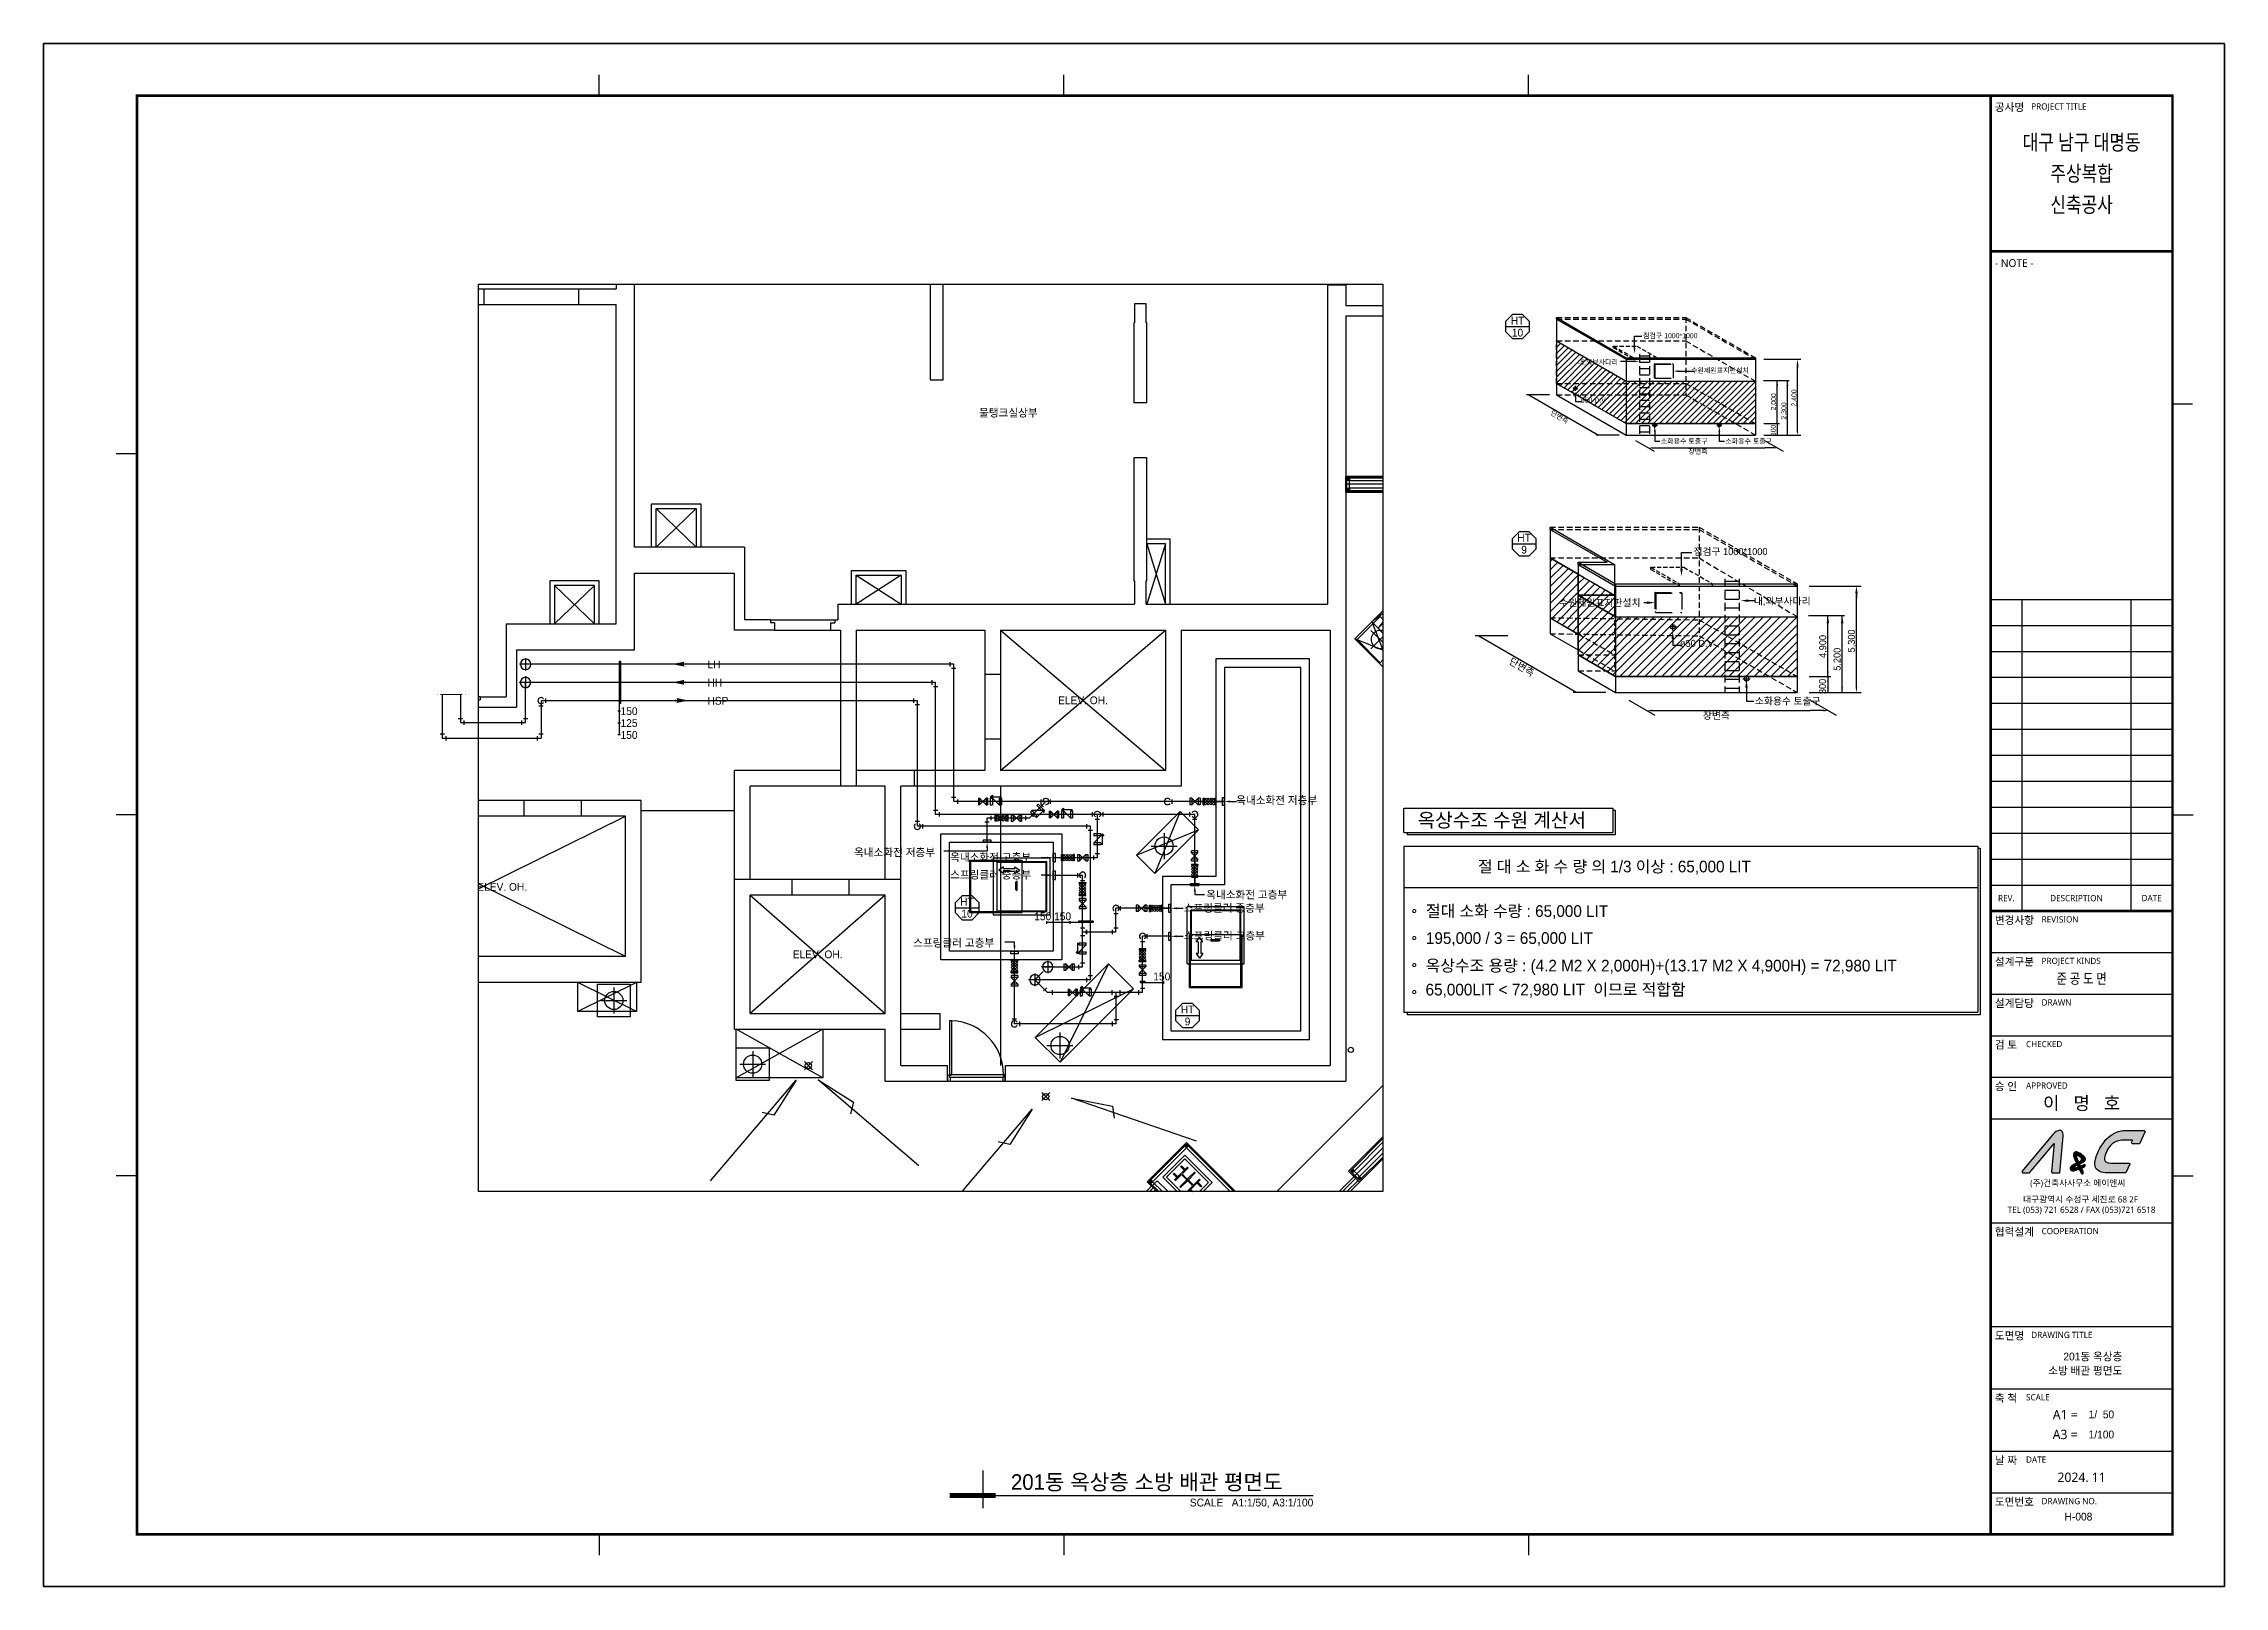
# Model space of a CAD drawing. Header units: millimetres. Extents: x 1050967 to 1092967, y 394713 to 424413.
import ezdxf
from ezdxf.enums import TextEntityAlignment as Align

# ---------------------------------------------------------------- set-up
doc = ezdxf.new("R2010")
doc.units = ezdxf.units.MM
doc.header["$LTSCALE"] = 100
for name, pattern in [('CONTINOUS', [0]), ('DGN Style 4', [4.8, 2.4, -1.2, 0, -1.2]), ('DH-HID2', [1.2, 0.8, -0.4]), ('HID', [2.3, 1.5, -0.8]), ('HIDDEN2', [4.7625, 3.175, -1.5875])]:
    doc.linetypes.add(name, pattern=pattern)
for name, color, linetype in [('---스리브(바닥오배수)', 145, 'Continuous'), ('-소화(H-고)', 115, 'CONTINOUS'), ('-소화(H-저)', 4, 'Continuous'), ('-소화(SP-고)', 11, 'Continuous'), ('-소화(SP-저)', 30, 'Continuous'), ('1', 1, 'Continuous'), ('2', 2, 'Continuous'), ('L2', 2, 'Continuous'), ('L3', 3, 'Continuous'), ('l4', 4, 'Continuous'), ('L6', 6, 'Continuous'), ('L8', 11, 'Continuous'), ('LH(연결송수관)', 3, 'Continuous'), ('SHEET', 7, 'Continuous'), ('SHEET-TEXT', 3, 'Continuous'), ('TEX', 3, 'Continuous'), ('물탱크', 252, 'Continuous')]:
    doc.layers.add(name, color=color, linetype=linetype)
doc.layers.add('L(c)', color=1, linetype='DGN Style 4', lineweight=5)
doc.layers.add('작업', color=105, linetype='Continuous', plot=False)
doc.styles.add('돋움', font='Dotum.ttf')
doc.styles.add('돋음', font='Dotum.ttf')
doc.styles.add('맑은 고딕', font='malgun.ttf', dxfattribs={"width": 0.8})
pattern_1 = [(45, (86856.55, 91821.43), (-80.822305, 80.822305), [])]

msp = doc.modelspace()

# ---------------------------------------------------------------- texts
at = {"layer": '---스리브(바닥오배수)', "linetype": 'CONTINOUS', "style": '돋움'}
msp.add_text('주방100', height=14.4, rotation=45, dxfattribs=at).set_placement((1080572, 406181, 54985), align=Align.MIDDLE_CENTER)
at = {"layer": 'l4', "style": '돋음'}
for s, p in [('물탱크실상부', (1069547, 417306, 54985)), ('ELEV. OH.', (1070984, 411771, 54985)), ('ELEV. OH.', (1059799, 408180, 54985)), ('ELEV. OH.', (1065874, 406881, 54985))]:
    msp.add_text(s, height=150, dxfattribs=at).set_placement(p, align=Align.MIDDLE_CENTER)
at = {"layer": 'TEX', "style": '돋움'}
for s, p in [('HT', (1079354, 419080, 54985)), ('10', (1079354, 418849, 54985)), ('HT', (1079479, 414902, 54985)), ('9', (1079479, 414671, 54985)), ('HT', (1068751, 407895, 54985)), ('10', (1068751, 407664, 54985)), ('HT', (1072998, 405819, 54985)), ('9', (1072998, 405588, 54985))]:
    msp.add_text(s, height=150, dxfattribs=at).set_placement(p, align=Align.MIDDLE_CENTER)
for s, height, p in [('점검구 1000*1000', 96, (1081770, 418743, 54985)), ('내,외부사다리', 96, (1080510, 418234, 54985)), ('수원제원표지판설치', 96, (1082695, 418074, 54985)), ('ø50 D.V', 96, (1080567, 417503, 54985)), ('소화용수 토출구', 96, (1082112, 416713, 54985)), ('소화용수 토출구', 96, (1083355, 416713, 54985)), ('장변측', 96, (1082643, 416516, 54985)), ('점검구 1000*1000', 135, (1082742, 414567, 54985)), ('수원제원표지판설치', 135, (1080157, 413582, 54985)), ('내,외부사다리', 135, (1083905, 413613, 54985)), ('ø50 D.V', 135, (1082483, 412800, 54985)), ('LH', 150, (1063752, 412387, 54980)), ('HH', 150, (1063752, 412037, 54980)), ('150', 150, (1062078, 411487, 54985)), ('HSP', 150, (1063752, 411687, 54980)), ('소화용수 토출구', 135, (1083925, 411690, 54985)), ('125', 150, (1062078, 411258, 54985)), ('150', 150, (1062078, 411029, 54985)), ('장변측', 135, (1082923, 411412, 54985)), ('옥내소화전 저층부', 150, (1073934, 409773, 54985)), ('옥상수조 수원 계산서 ', 270, (1077428, 409329, 54985)), ('옥내소화전 저층부', 150, (1066575, 408770, 54985)), ('옥내소화전 고층부', 150, (1068425, 408674, 54985)), ('스프링클러 중층부', 150, (1068425, 408337, 54985)), ('스프링클러 중층부', 150, (1072924, 407698, 54985)), ('옥내소화전 고층부', 150, (1073358, 407954, 54985)), ('150 150', 150, (1070046, 407538, 54985)), ('스프링클러 고층부', 150, (1067714, 407027, 54985)), ('스프링클러 고층부', 150, (1072929, 407165, 54985)), ('150', 150, (1072339, 406380, 54985)), ('201동 옥상층 소방 배관 평면도', 300, (1069597, 396572, 54985))]:
    msp.add_text(s, height=height, dxfattribs=at).set_placement(p)
for s, height, rotation, p in [('2,000', 96, 90, (1084332, 417351, 54985)), ('2,300', 96, 90, (1084529, 417176, 54985)), ('2,400', 96, 90, (1084725, 417426, 54985)), ('단변측', 96, 330, (1079978, 417278, 54985)), ('300', 96, 90, (1084328, 416856, 54985)), ('4,900', 135, 90, (1085298, 412587, 54985)), ('5,300', 135, 90, (1085851, 412693, 54985)), ('단변측', 135, 330, (1079176, 412484, 54985)), ('5,200', 135, 90, (1085575, 412341, 54985)), ('300', 135, 90, (1085293, 411891, 54985))]:
    msp.add_text(s, height=height, rotation=rotation, dxfattribs=at).set_placement(p)
msp.add_text('절 대 소 화 수 량 의 1/3 이상 : 65,000 LIT', height=225, dxfattribs=at).set_placement((1081219, 408565, 54985), align=Align.MIDDLE)
for s, p in [('절대 소화 수량 : 65,000 LIT', (1077589, 407714, 54985)), ('195,000 / 3 = 65,000 LIT', (1077589, 407194, 54985)), ('옥상수조 용량 : (4.2 M2 X 2,000H)+(13.17 M2 X 4,900H) = 72,980 LIT', (1077583, 406664, 54985)), ('65,000LIT < 72,980 LIT  이므로 적합함', (1077583, 406202, 54985))]:
    msp.add_text(s, height=225, dxfattribs=at).set_placement(p, align=Align.MIDDLE_LEFT)
for s, p in [('201동 옥상층', (1091001, 399018, 54985)), (' 소방 배관 평면도', (1091001, 398746, 54985)), ('1/  50', (1090844, 397904, 54985)), ('1/100', (1090844, 397517, 54985)), ('H-008', (1090424, 395936, 54985))]:
    msp.add_text(s, height=150, dxfattribs=at).set_placement(p, align=Align.BOTTOM_RIGHT)
msp.add_text('SCALE   A1:1/50, A3:1/100', height=150, dxfattribs=at).set_placement((1075420, 396252, 54985), align=Align.RIGHT)

# ---------------------------------------------------------------- blocks, each defined once
blk = doc.blocks.new('XR-SHEET')
at = {"layer": 'SHEET'}
h = blk.add_hatch(color=4, dxfattribs=at)
h.paths.add_polyline_path([(1007474, -392861), (1007490, -392878), (1007633, -392878), (1007698, -392171), (1007699, -392159), (1007698, -392139), (1007696, -392114), (1007689, -392094), (1007681, -392083), (1007668, -392072), (1007652, -392065), (1007639, -392060), (1007618, -392063), (1007601, -392068), (1007579, -392077), (1007564, -392086), (1007542, -392102), (1007529, -392113), (1007519, -392123), (1007502, -392140), (1006901, -392853), (1006915, -392878), (1007050, -392878), (1007524, -392314)])
h.paths.add_polyline_path([(1008540, -392462), (1008556, -392432), (1008582, -392391), (1008595, -392376), (1008617, -392349), (1008631, -392336), (1008653, -392317), (1008676, -392300), (1008693, -392290), (1008718, -392279), (1008740, -392270), (1008770, -392261), (1008796, -392256), (1008824, -392253), (1009036, -392252), (1009038, -392255), (1009017, -392295), (1009032, -392318), (1009170, -392318), (1009278, -392086), (1009263, -392064), (1008872, -392064), (1008851, -392067), (1008795, -392077), (1008761, -392086), (1008700, -392109), (1008644, -392139), (1008596, -392172), (1008571, -392194), (1008524, -392239), (1008493, -392275), (1008462, -392319), (1008444, -392345), (1008408, -392405), (1008381, -392459), (1008354, -392522), (1008337, -392563), (1008320, -392626), (1008316, -392645), (1008313, -392663), (1008309, -392692), (1008311, -392722), (1008315, -392746), (1008319, -392763), (1008325, -392778), (1008337, -392802), (1008367, -392829), (1008394, -392849), (1008430, -392864), (1008468, -392871), (1008506, -392878), (1008907, -392878), (1008985, -392712), (1008970, -392691), (1008611, -392691), (1008568, -392687), (1008548, -392681), (1008522, -392665), (1008512, -392655), (1008499, -392629), (1008497, -392614), (1008497, -392589), (1008501, -392564), (1008509, -392540), (1008521, -392505)])
h = blk.add_hatch(color=4, dxfattribs=at)
h.paths.add_polyline_path([(1007972, -392732), (1007989, -392766), (1007975, -392774), (1007955, -392780), (1007921, -392789), (1007908, -392789), (1007896, -392790), (1007896, -392786), (1007895, -392783), (1007903, -392776), (1007915, -392766), (1007930, -392755), (1007952, -392741), (1007965, -392732)], flags=16)
h.paths.add_polyline_path([(1008126, -392601), (1008123, -392591), (1008119, -392586), (1008111, -392575), (1008103, -392566), (1008090, -392553), (1008080, -392544), (1008059, -392528), (1008048, -392520), (1008020, -392504), (1007991, -392489), (1007976, -392482), (1007966, -392478), (1007953, -392475), (1007939, -392475), (1007923, -392481), (1007918, -392486), (1007908, -392496), (1007904, -392505), (1007899, -392520), (1007899, -392535), (1007899, -392550), (1007920, -392610), (1007954, -392691), (1007905, -392719), (1007878, -392736), (1007860, -392750), (1007847, -392766), (1007837, -392782), (1007834, -392793), (1007836, -392805), (1007840, -392817), (1007848, -392825), (1007858, -392832), (1007871, -392837), (1007882, -392839), (1007893, -392839), (1007910, -392838), (1007926, -392835), (1007946, -392829), (1008008, -392809), (1008049, -392883), (1008057, -392896), (1008068, -392901), (1008075, -392901), (1008080, -392899), (1008087, -392892), (1008087, -392869), (1008083, -392856), (1008082, -392848), (1008063, -392813), (1008054, -392794), (1008072, -392784), (1008096, -392772), (1008108, -392761), (1008120, -392751), (1008125, -392742), (1008125, -392731), (1008124, -392724), (1008120, -392721), (1008115, -392718), (1008110, -392716), (1008098, -392723), (1008035, -392751), (1008014, -392712), (1008075, -392680), (1008095, -392667), (1008110, -392654), (1008120, -392641), (1008127, -392628), (1008128, -392613)])
h.paths.add_polyline_path([(1007995, -392671), (1007985, -392649), (1007974, -392619), (1007962, -392588), (1007958, -392578), (1007958, -392565), (1007958, -392555), (1007961, -392548), (1007964, -392542), (1007970, -392542), (1007978, -392544), (1007988, -392550), (1008000, -392558), (1008020, -392573), (1008035, -392585), (1008051, -392600), (1008055, -392609), (1008055, -392618), (1008052, -392627), (1008041, -392639), (1008031, -392648), (1008013, -392659)])
at = {"layer": 'SHEET', "color": 252}
for p, q in [((1007502, -392140), (1006901, -392853)), ((1007502, -392140), (1007519, -392123)), ((1007529, -392113), (1007519, -392123)), ((1007542, -392102), (1007529, -392113)), ((1007564, -392086), (1007542, -392102)), ((1007579, -392077), (1007564, -392086)), ((1007601, -392068), (1007579, -392077)), ((1007618, -392063), (1007601, -392068)), ((1007639, -392060), (1007618, -392063)), ((1007652, -392065), (1007639, -392060)), ((1007668, -392072), (1007652, -392065)), ((1007681, -392083), (1007668, -392072)), ((1007689, -392094), (1007681, -392083)), ((1007696, -392114), (1007689, -392094)), ((1007698, -392139), (1007696, -392114)), ((1007699, -392159), (1007698, -392139)), ((1007698, -392171), (1007699, -392159)), ((1008462, -392319), (1008493, -392275)), ((1008493, -392275), (1008524, -392239)), ((1008524, -392239), (1008571, -392194)), ((1008571, -392194), (1008596, -392172)), ((1008596, -392172), (1008644, -392139)), ((1008644, -392139), (1008700, -392109)), ((1008718, -392279), (1008693, -392290)), ((1008700, -392109), (1008761, -392086)), ((1008740, -392270), (1008718, -392279)), ((1008770, -392261), (1008740, -392270)), ((1008761, -392086), (1008795, -392077)), ((1008796, -392256), (1008770, -392261)), ((1008795, -392077), (1008851, -392067)), ((1008824, -392253), (1008796, -392256)), ((1009036, -392252), (1008824, -392253)), ((1008851, -392067), (1008872, -392064)), ((1008872, -392064), (1009263, -392064)), ((1009017, -392295), (1009038, -392255)), ((1009038, -392255), (1009036, -392252)), ((1009278, -392086), (1009170, -392318)), ((1009263, -392064), (1009278, -392086)), ((1007050, -392878), (1007524, -392314)), ((1007524, -392314), (1007474, -392861)), ((1008381, -392459), (1008408, -392405)), ((1008408, -392405), (1008444, -392345)), ((1008444, -392345), (1008462, -392319)), ((1008540, -392462), (1008521, -392505)), ((1008556, -392432), (1008540, -392462)), ((1008582, -392391), (1008556, -392432)), ((1008595, -392376), (1008582, -392391)), ((1008617, -392349), (1008595, -392376)), ((1008631, -392336), (1008617, -392349)), ((1008653, -392317), (1008631, -392336)), ((1008676, -392300), (1008653, -392317)), ((1008693, -392290), (1008676, -392300)), ((1009032, -392318), (1009017, -392295)), ((1009170, -392318), (1009032, -392318)), ((1006901, -392853), (1006915, -392878)), ((1006915, -392878), (1007050, -392878)), ((1007474, -392861), (1007490, -392878))]:
    blk.add_line(p, q, dxfattribs=at)
at = {"layer": 'SHEET', "color": 4}
for p, q in [((1007633, -392878), (1007698, -392171)), ((1007904, -392505), (1007899, -392520)), ((1007904, -392505), (1007899, -392520)), ((1007899, -392520), (1007899, -392535)), ((1007899, -392520), (1007899, -392535)), ((1007899, -392535), (1007899, -392550)), ((1007899, -392535), (1007899, -392550)), ((1007899, -392550), (1007920, -392610)), ((1007899, -392550), (1007920, -392610)), ((1007954, -392691), (1007905, -392719)), ((1007954, -392691), (1007905, -392719)), ((1007920, -392610), (1007954, -392691)), ((1007920, -392610), (1007954, -392691)), ((1007961, -392548), (1007958, -392555)), ((1007958, -392555), (1007958, -392565)), ((1007958, -392565), (1007958, -392578)), ((1007958, -392578), (1007962, -392588)), ((1007964, -392542), (1007961, -392548)), ((1007962, -392588), (1007974, -392619)), ((1007970, -392542), (1007964, -392542)), ((1007978, -392544), (1007970, -392542)), ((1007974, -392619), (1007985, -392649)), ((1007988, -392550), (1007978, -392544)), ((1007985, -392649), (1007995, -392671)), ((1008000, -392558), (1007988, -392550)), ((1007995, -392671), (1008013, -392659)), ((1008020, -392573), (1008000, -392558)), ((1008013, -392659), (1008031, -392648)), ((1008014, -392712), (1008075, -392680)), ((1008014, -392712), (1008075, -392680)), ((1008048, -392520), (1008020, -392504)), ((1008048, -392520), (1008020, -392504)), ((1008035, -392585), (1008020, -392573)), ((1008031, -392648), (1008041, -392639)), ((1008051, -392600), (1008035, -392585)), ((1008041, -392639), (1008052, -392627)), ((1008059, -392528), (1008048, -392520)), ((1008059, -392528), (1008048, -392520)), ((1008055, -392609), (1008051, -392600)), ((1008052, -392627), (1008055, -392618)), ((1008055, -392618), (1008055, -392609)), ((1008080, -392544), (1008059, -392528)), ((1008080, -392544), (1008059, -392528)), ((1008075, -392680), (1008095, -392667)), ((1008075, -392680), (1008095, -392667)), ((1008090, -392553), (1008080, -392544)), ((1008090, -392553), (1008080, -392544)), ((1008103, -392566), (1008090, -392553)), ((1008103, -392566), (1008090, -392553)), ((1008095, -392667), (1008110, -392654)), ((1008095, -392667), (1008110, -392654)), ((1008111, -392575), (1008103, -392566)), ((1008111, -392575), (1008103, -392566)), ((1008110, -392654), (1008120, -392641)), ((1008110, -392654), (1008120, -392641)), ((1008119, -392586), (1008111, -392575)), ((1008119, -392586), (1008111, -392575)), ((1008123, -392591), (1008119, -392586)), ((1008123, -392591), (1008119, -392586)), ((1008120, -392641), (1008127, -392628)), ((1008120, -392641), (1008127, -392628)), ((1008126, -392601), (1008123, -392591)), ((1008126, -392601), (1008123, -392591)), ((1008128, -392613), (1008126, -392601)), ((1008128, -392613), (1008126, -392601)), ((1008127, -392628), (1008128, -392613)), ((1008127, -392628), (1008128, -392613)), ((1008309, -392692), (1008313, -392663)), ((1008311, -392722), (1008309, -392692)), ((1008313, -392663), (1008316, -392645)), ((1008316, -392645), (1008320, -392626)), ((1008320, -392626), (1008337, -392563)), ((1008337, -392563), (1008354, -392522)), ((1008354, -392522), (1008381, -392459)), ((1008501, -392564), (1008497, -392589)), ((1008497, -392589), (1008497, -392614)), ((1008497, -392614), (1008499, -392629)), ((1008499, -392629), (1008512, -392655)), ((1008509, -392540), (1008501, -392564)), ((1008521, -392505), (1008509, -392540)), ((1008512, -392655), (1008522, -392665)), ((1008522, -392665), (1008548, -392681)), ((1008548, -392681), (1008568, -392687)), ((1008568, -392687), (1008611, -392691)), ((1008611, -392691), (1008970, -392691)), ((1008970, -392691), (1008985, -392712)), ((1007490, -392878), (1007633, -392878)), ((1007837, -392782), (1007834, -392793)), ((1007837, -392782), (1007834, -392793)), ((1007834, -392793), (1007836, -392805)), ((1007834, -392793), (1007836, -392805)), ((1007836, -392805), (1007840, -392817)), ((1007836, -392805), (1007840, -392817)), ((1007847, -392766), (1007837, -392782)), ((1007847, -392766), (1007837, -392782)), ((1007840, -392817), (1007848, -392825)), ((1007840, -392817), (1007848, -392825)), ((1007860, -392750), (1007847, -392766)), ((1007860, -392750), (1007847, -392766)), ((1007848, -392825), (1007858, -392832)), ((1007848, -392825), (1007858, -392832)), ((1007858, -392832), (1007871, -392837)), ((1007858, -392832), (1007871, -392837)), ((1007878, -392736), (1007860, -392750)), ((1007878, -392736), (1007860, -392750)), ((1007871, -392837), (1007882, -392839)), ((1007871, -392837), (1007882, -392839)), ((1007905, -392719), (1007878, -392736)), ((1007905, -392719), (1007878, -392736)), ((1007882, -392839), (1007893, -392839)), ((1007882, -392839), (1007893, -392839)), ((1007893, -392839), (1007910, -392838)), ((1007893, -392839), (1007910, -392838)), ((1007895, -392783), (1007903, -392776)), ((1007895, -392783), (1007903, -392776)), ((1007896, -392786), (1007895, -392783)), ((1007896, -392786), (1007895, -392783)), ((1007896, -392790), (1007896, -392786)), ((1007896, -392790), (1007896, -392786)), ((1007908, -392789), (1007896, -392790)), ((1007908, -392789), (1007896, -392790)), ((1007903, -392776), (1007915, -392766)), ((1007903, -392776), (1007915, -392766)), ((1007921, -392789), (1007908, -392789)), ((1007921, -392789), (1007908, -392789)), ((1007910, -392838), (1007926, -392835)), ((1007910, -392838), (1007926, -392835)), ((1007915, -392766), (1007930, -392755)), ((1007915, -392766), (1007930, -392755)), ((1007955, -392780), (1007921, -392789)), ((1007955, -392780), (1007921, -392789)), ((1007926, -392835), (1007946, -392829)), ((1007926, -392835), (1007946, -392829)), ((1007930, -392755), (1007952, -392741)), ((1007930, -392755), (1007952, -392741)), ((1007946, -392829), (1008008, -392809)), ((1007946, -392829), (1008008, -392809)), ((1007952, -392741), (1007965, -392732)), ((1007952, -392741), (1007965, -392732)), ((1007975, -392774), (1007955, -392780)), ((1007975, -392774), (1007955, -392780)), ((1007965, -392732), (1007972, -392732)), ((1007965, -392732), (1007972, -392732)), ((1007972, -392732), (1007989, -392766)), ((1007972, -392732), (1007989, -392766)), ((1007989, -392766), (1007975, -392774)), ((1007989, -392766), (1007975, -392774)), ((1008008, -392809), (1008049, -392883)), ((1008008, -392809), (1008049, -392883)), ((1008035, -392751), (1008014, -392712)), ((1008035, -392751), (1008014, -392712)), ((1008098, -392723), (1008035, -392751)), ((1008098, -392723), (1008035, -392751)), ((1008049, -392883), (1008057, -392896)), ((1008049, -392883), (1008057, -392896)), ((1008054, -392794), (1008072, -392784)), ((1008054, -392794), (1008072, -392784)), ((1008063, -392813), (1008054, -392794)), ((1008063, -392813), (1008054, -392794)), ((1008057, -392896), (1008068, -392901)), ((1008057, -392896), (1008068, -392901)), ((1008082, -392848), (1008063, -392813)), ((1008082, -392848), (1008063, -392813)), ((1008068, -392901), (1008075, -392901)), ((1008068, -392901), (1008075, -392901)), ((1008072, -392784), (1008096, -392772)), ((1008072, -392784), (1008096, -392772)), ((1008075, -392901), (1008080, -392899)), ((1008075, -392901), (1008080, -392899)), ((1008080, -392899), (1008087, -392892)), ((1008080, -392899), (1008087, -392892)), ((1008083, -392856), (1008082, -392848)), ((1008083, -392856), (1008082, -392848)), ((1008087, -392869), (1008083, -392856)), ((1008087, -392869), (1008083, -392856)), ((1008087, -392883), (1008087, -392869)), ((1008087, -392883), (1008087, -392869)), ((1008087, -392892), (1008087, -392883)), ((1008087, -392892), (1008087, -392883)), ((1008096, -392772), (1008108, -392761)), ((1008096, -392772), (1008108, -392761)), ((1008110, -392716), (1008098, -392723)), ((1008110, -392716), (1008098, -392723)), ((1008108, -392761), (1008120, -392751)), ((1008108, -392761), (1008120, -392751)), ((1008115, -392718), (1008110, -392716)), ((1008115, -392718), (1008110, -392716)), ((1008120, -392721), (1008115, -392718)), ((1008120, -392721), (1008115, -392718)), ((1008124, -392724), (1008120, -392721)), ((1008124, -392724), (1008120, -392721)), ((1008120, -392751), (1008125, -392742)), ((1008120, -392751), (1008125, -392742)), ((1008125, -392731), (1008124, -392724)), ((1008125, -392731), (1008124, -392724)), ((1008125, -392742), (1008125, -392731)), ((1008125, -392742), (1008125, -392731)), ((1008315, -392746), (1008311, -392722)), ((1008319, -392763), (1008315, -392746)), ((1008325, -392778), (1008319, -392763)), ((1008337, -392802), (1008325, -392778)), ((1008367, -392829), (1008337, -392802)), ((1008394, -392849), (1008367, -392829)), ((1008430, -392864), (1008394, -392849)), ((1008468, -392871), (1008430, -392864)), ((1008506, -392878), (1008468, -392871)), ((1008907, -392878), (1008506, -392878)), ((1008985, -392712), (1008907, -392878))]:
    blk.add_line(p, q, dxfattribs=at)
at = {"layer": 'SHEET', "color": 253}
for p, q in [((1007908, -392496), (1007904, -392505)), ((1007908, -392496), (1007904, -392505)), ((1007918, -392486), (1007908, -392496)), ((1007918, -392486), (1007908, -392496)), ((1007923, -392481), (1007918, -392486)), ((1007923, -392481), (1007918, -392486)), ((1007939, -392475), (1007923, -392481)), ((1007939, -392475), (1007923, -392481)), ((1007953, -392475), (1007939, -392475)), ((1007953, -392475), (1007939, -392475)), ((1007966, -392478), (1007953, -392475)), ((1007966, -392478), (1007953, -392475)), ((1007976, -392482), (1007966, -392478)), ((1007976, -392482), (1007966, -392478)), ((1007991, -392489), (1007976, -392482)), ((1007991, -392489), (1007976, -392482)), ((1008020, -392504), (1007991, -392489)), ((1008020, -392504), (1007991, -392489))]:
    blk.add_line(p, q, dxfattribs=at)
at = {"layer": 'SHEET', "color": 8}
blk.add_lwpolyline([(968805, -371140), (1010805, -371140), (1010805, -400840), (968805, -400840)], close=True, dxfattribs=at)
at = {"layer": 'SHEET', "const_width": 50}
blk.add_lwpolyline([(970605, -372140), (1009805, -372140), (1009805, -399840), (970605, -399840)], close=True, dxfattribs=at)
at = {"layer": 'SHEET', "color": 8}
for points in [[(979505, -372140), (979505, -371740)], [(988455, -372140), (988455, -371740)], [(997405, -372140), (997405, -371740)], [(1009792, -378073), (1010192, -378073)], [(970605, -379040), (970205, -379040)], [(970605, -385990), (970205, -385990)], [(1009805, -385990), (1010205, -385990)], [(970605, -392940), (970205, -392940)], [(1009805, -392940), (1010205, -392940)], [(979505, -399840), (979505, -400240)], [(988455, -399840), (988455, -400240)], [(997405, -399840), (997405, -400240)]]:
    blk.add_lwpolyline(points, dxfattribs=at)
at = {"layer": 'SHEET', "const_width": 50}
for points in [[(1006305, -372140), (1006305, -399840)], [(1006305, -375140), (1009805, -375140)], [(1006305, -387840), (1009805, -387840)]]:
    blk.add_lwpolyline(points, dxfattribs=at)
at = {"layer": 'SHEET', "color": 4}
for points in [[(1006305, -381840), (1009805, -381840)], [(1006905, -381840), (1006905, -387840)], [(1009005, -381840), (1009005, -387840)], [(1006305, -382340), (1009805, -382340)], [(1006305, -382840), (1009805, -382840)], [(1006305, -383340), (1009805, -383340)], [(1006305, -383840), (1009805, -383840)], [(1006305, -384340), (1009805, -384340)], [(1006305, -384840), (1009805, -384840)], [(1006305, -385340), (1009805, -385340)], [(1006305, -385840), (1009805, -385840)], [(1006305, -386340), (1009805, -386340)], [(1006305, -386840), (1009805, -386840)], [(1006305, -387340), (1009805, -387340)]]:
    blk.add_lwpolyline(points, dxfattribs=at)
at = {"layer": 'SHEET'}
for points in [[(1006305, -388640), (1009805, -388640)], [(1006305, -389440), (1009805, -389440)], [(1006305, -390240), (1009805, -390240)], [(1006305, -391040), (1009805, -391040)], [(1006305, -391840), (1009805, -391840)], [(1006305, -393840), (1009805, -393840)], [(1006305, -395840), (1009805, -395840)], [(1006305, -397040), (1009805, -397040)], [(1006305, -398240), (1009805, -398240)], [(1006305, -399040), (1009805, -399040)]]:
    blk.add_lwpolyline(points, dxfattribs=at)
at = {"layer": 'SHEET', "color": 4}
blk.add_lwpolyline([(1008051, -392600), (1008035, -392585), (1008020, -392573), (1008000, -392558), (1007988, -392550), (1007978, -392544), (1007970, -392542), (1007964, -392542), (1007961, -392548), (1007958, -392555), (1007958, -392565), (1007958, -392578), (1007962, -392588), (1007974, -392619), (1007985, -392649), (1007995, -392671), (1008013, -392659), (1008031, -392648), (1008041, -392639), (1008052, -392627), (1008055, -392618), (1008055, -392609)], close=True, dxfattribs=at)
at = {"layer": 'SHEET', "style": '맑은 고딕'}
for s, p in [('공사명', (1006385, -372290)), ('- NOTE -', (1006385, -375290)), ('변경사항', (1006385, -387940)), ('설계구분', (1006385, -388740)), ('설계담당', (1006385, -389540)), ('검 토', (1006385, -390340)), ('승 인', (1006385, -391140)), ('협력설계', (1006385, -393940)), ('도면명', (1006385, -395940)), ('축 척', (1006385, -397140)), ('날 짜', (1006385, -398340)), ('도면번호', (1006385, -399140))]:
    blk.add_text(s, height=150, dxfattribs=at).set_placement(p, align=Align.TOP_LEFT)
at = {"layer": 'SHEET', "color": 4, "style": '맑은 고딕'}
for s, p in [('PROJECT TITLE', (1007085, -372290)), ('REVISION', (1007285, -387940)), ('PROJECT KINDS', (1007285, -388740)), ('DRAWN', (1007285, -389540)), ('CHECKED', (1006985, -390340)), ('APPROVED', (1006985, -391140)), ('COOPERATION', (1007285, -393940)), ('DRAWING TITLE', (1007085, -395940)), ('SCALE', (1006985, -397140)), ('DRAWING NO.', (1007285, -399140))]:
    blk.add_text(s, height=120, dxfattribs=at).set_placement(p, align=Align.TOP_LEFT)
for s, p in [('REV.', (1006605, -387590)), ('DESCRIPTION', (1007955, -387590)), ('DATE', (1009405, -387590)), ('TEL (053) 721 6528 / FAX (053)721 6518', (1008055, -393590)), ('대구광역시 수성구 세진로 68 2F ', (1008055, -393390))]:
    blk.add_text(s, height=120, dxfattribs=at).set_placement(p, align=Align.MIDDLE_CENTER)
blk.add_text('(주)건축사사무소 에이엔씨', height=120, dxfattribs=at).set_placement((1007982, -393079), align=Align.MIDDLE)
at = {"layer": 'SHEET', "color": 8, "style": '맑은 고딕'}
blk.add_text('DATE', height=120, dxfattribs=at).set_placement((1006985, -398340), align=Align.TOP_LEFT)
at = {"layer": 'SHEET-TEXT', "style": '맑은 고딕', "width": 0.8}
for s, height, p in [('대구 남구 대명동', 300, (1008055, -373040)), ('주상복합', 300, (1008055, -373640)), ('신축공사', 300, (1008055, -374240)), ('준 공 도 면', 200, (1008055, -389140))]:
    blk.add_text(s, height=height, dxfattribs=at).set_placement(p, align=Align.MIDDLE_CENTER)
at = {"layer": 'SHEET-TEXT'}
for s, height, style, p in [('이   명   호', 250, '돋움', (1008055, -391540)), ('A1 =', 180, '맑은 고딕', (1007740, -397533)), ('A3 =', 180, '맑은 고딕', (1007738, -397915)), ('2024. 11', 180, '맑은 고딕', (1008055, -398740))]:
    blk.add_text(s, height=height, dxfattribs=dict(at, style=style)).set_placement(p, align=Align.MIDDLE_CENTER)
blk = doc.blocks.new('A13')
for p, q in [((1.2, 0), (-1.2, 0)), ((0, 1.2), (0, -1.2))]:
    blk.add_line(p, q)
at = {"layer": 'L2'}
blk.add_circle((0, 0), 1, dxfattribs=at)
blk = doc.blocks.new('A$C75A12DF2')
for p, q in [((0, 67), (480, 67)), ((0, 67), (90, 0)), ((90, 0), (90, 67))]:
    blk.add_line(p, q)
at = {"layer": 'L6'}
for p, q in [((0, 422), (90, 422)), ((0, 122), (0, 422)), ((0, 122), (90, 122)), ((90, 122), (390, 422)), ((90, 122), (90, 422)), ((390, 422), (480, 422)), ((390, 122), (390, 422)), ((390, 122), (480, 122)), ((480, 122), (480, 422))]:
    blk.add_line(p, q, dxfattribs=at)
blk = doc.blocks.new('A$C3A5B1620')
at = {"layer": 'L6'}
for p, q in [((152, 132), (152, 0)), ((186, 132), (152, 132)), ((152, 0), (186, 0)), ((186, 132), (186, 0))]:
    blk.add_line(p, q, dxfattribs=at)
blk = doc.blocks.new('A$C09E42355')
at = {"layer": 'L2'}
for p, q in [((-75, -35), (-75, 35)), ((35, 85), (-35, 85)), ((35, -85), (-35, -85))]:
    blk.add_line(p, q, dxfattribs=at)
blk.add_arc((0, 0), 50, 215.6853, 144.3147, dxfattribs=at)
blk = doc.blocks.new('A$C60DE656E')
at = {"layer": 'L2'}
for p, q in [((-63, -35), (-63, 35)), ((35, -63), (-35, -63))]:
    blk.add_line(p, q, dxfattribs=at)
blk = doc.blocks.new('A$C7822437B')
h = blk.add_hatch(color=256)
edge = h.paths.add_edge_path()
edge.add_arc((32, -12), 93.8, 436.7595, 443.3351, ccw=False)
edge.add_line((54, 79), (237, 41))
edge.add_line((237, 41), (54, 3))
edge.add_arc((32, 95), 93.8, 276.6649, 283.2405, ccw=False)
edge.add_arc((-109, 44), 158, 344.1932, 358.8116)
edge.add_arc((-109, 38), 158, 361.1884, 375.8068)
at = {"const_width": 2.6}
for points in [[(1, 53), (1, 41), (1, 29)], [(25, 65), (25, 41), (25, 18)]]:
    blk.add_lwpolyline(points, dxfattribs=at)
at = {"const_width": 1.56}
for points in [[(20, 82), (32, 82, -0.057837), (54, 79), (237, 41), (54, 3, -0.057837), (32, 1), (20, 1)], [(43, 81, -0.063872), (49, 41, -0.063872), (43, 1)]]:
    blk.add_lwpolyline(points, format="xyb", dxfattribs=at)

# ---------------------------------------------------------------- hatches: boundary and pattern name
at = {"linetype": 'HID'}
h = msp.add_hatch(dxfattribs=at)
h.set_pattern_fill('ANSI31', color=4, scale=38.4, angle=135, style=0)
h.set_pattern_definition([(180, (967021.59, -11977.1), (-3e-14, -121.92), [])])
h.paths.add_polyline_path([(1081703, 418432), (1081895, 418432), (1081895, 416878), (1081703, 416878)])
h = msp.add_hatch(dxfattribs=at)
h.set_pattern_fill('ANSI31', color=4, scale=54, angle=135, style=0)
h.set_pattern_definition([(180, (922078.76, -191155.75), (-4e-14, -171.45), [])])
h.paths.add_polyline_path([(1083349, 414107), (1083619, 414107), (1083619, 411922), (1083349, 411922)])
at = {"layer": '1'}
h = msp.add_hatch(dxfattribs=at)
h.set_pattern_fill('ANSI31', color=256, scale=25.6, style=0)
h.set_pattern_definition([(45, (963945.586, -11977.105), (-57.473639, 57.473639), [])])
h.paths.add_polyline_path([(1080106, 418690), (1081448, 417915), (1083934, 417915), (1083934, 417098), (1081448, 417098), (1080106, 417873)])
h = msp.add_hatch(dxfattribs=at)
h.set_pattern_fill('ANSI31', color=256, scale=36, style=0)
h.set_pattern_definition(pattern_1)
h.paths.add_polyline_path([(1080524, 414199), (1079982, 414512), (1079982, 413362), (1080524, 413045)])
h = msp.add_hatch(dxfattribs=at)
h.set_pattern_fill('ANSI31', color=256, scale=36, style=0)
h.set_pattern_definition(pattern_1)
h.paths.add_polyline_path([(1080524, 413795), (1080524, 414199), (1081223, 413795)])
h = msp.add_hatch(dxfattribs=at)
h.set_pattern_fill('ANSI31', color=256, scale=36, style=0)
h.set_pattern_definition(pattern_1)
h.paths.add_polyline_path([(1080524, 413795), (1081243, 413380), (1084739, 413380), (1084739, 412230), (1081243, 412230), (1080524, 412646)])
h = msp.add_hatch(dxfattribs=at)
h.set_pattern_fill('ANSI31', color=256, scale=36, style=0)
h.set_pattern_definition(pattern_1)
h.paths.add_polyline_path([(1081223, 413392), (1080524, 413795), (1081223, 413795)])

# ---------------------------------------------------------------- linework, layer by layer
at = {"layer": '-소화(H-고)', "color": 20}
for p, q in [((1068146, 412114, 54985), (1060248, 412114, 54985)), ((1060248, 411341, 54985), (1060248, 412114, 54985)), ((1068146, 409575, 54985), (1068146, 412114, 54985)), ((1058994, 411886, 54985), (1058994, 411341, 54985)), ((1058994, 411341, 54985), (1060248, 411341, 54985)), ((1073137, 409575, 54985), (1068146, 409575, 54985)), ((1071262, 408741, 54985), (1071262, 409575, 54985)), ((1073137, 408206, 54985), (1073137, 409575, 54985)), ((1071262, 408741, 54985), (1070412, 408741, 54985))]:
    msp.add_line(p, q, dxfattribs=at)
at = {"layer": '-소화(H-고)', "color": 58}
msp.add_line((1073137, 408316, 54985), (1073137, 409560, 54985), dxfattribs=at)
at = {"layer": '-소화(H-저)', "color": 2}
for p, q in [((1068496, 412464, 54985), (1060250, 412464, 54985)), ((1068496, 409823, 54985), (1068496, 412464, 54985)), ((1073709, 409823, 54985), (1068496, 409823, 54985)), ((1069138, 409039, 54985), (1069138, 409505, 54985)), ((1069951, 409505, 54985), (1069138, 409505, 54985)), ((1069951, 409505, 54985), (1070269, 409823, 54985))]:
    msp.add_line(p, q, dxfattribs=at)
at = {"layer": '-소화(SP-고)', "color": 5}
for p, q in [((1058644, 411886, 54985), (1058644, 411041, 54985)), ((1067796, 411764, 54985), (1060548, 411764, 54985)), ((1060548, 411764, 54985), (1060548, 411041, 54985)), ((1067796, 409346, 54985), (1067796, 411764, 54985)), ((1058644, 411041, 54985), (1060548, 411041, 54985)), ((1071128, 409346, 54985), (1067796, 409346, 54985)), ((1071128, 406389, 54985), (1071128, 409346, 54985)), ((1072679, 407228, 54985), (1072132, 407228, 54985)), ((1072132, 406146, 54985), (1072132, 407228, 54985)), ((1069665, 405543, 54985), (1069665, 406939, 54985)), ((1071128, 406389, 54985), (1070059, 406389, 54985)), ((1070302, 406146, 54985), (1070059, 406389, 54985)), ((1072132, 406146, 54985), (1070302, 406146, 54985)), ((1071625, 405543, 54985), (1071625, 406146, 54985)), ((1071625, 405543, 54985), (1069665, 405543, 54985))]:
    msp.add_line(p, q, dxfattribs=at)
at = {"layer": '-소화(SP-저)', "color": 3}
for p, q in [((1070412, 408404, 54985), (1070976, 408404, 54985)), ((1070976, 406638, 54985), (1070976, 408404, 54985)), ((1072679, 407767, 54985), (1071620, 407767, 54985)), ((1071620, 407310, 54985), (1071620, 407767, 54985)), ((1071620, 407310, 54985), (1070976, 407310, 54985)), ((1070194, 406638, 54985), (1070976, 406638, 54985))]:
    msp.add_line(p, q, dxfattribs=at)
at = {"layer": '-소화(SP-저)', "color": 58}
msp.add_line((1070220, 406551, 54985), (1070059, 406389, 54985), dxfattribs=at)
for p, q in [((1079123, 418965, 54985), (1079585, 418965, 54985)), ((1084088, 417930, 54985), (1084582, 417930, 54985)), ((1084355, 417098, 54985), (1084355, 416878, 54985)), ((1081997, 416942, 54985), (1081997, 416758, 54985)), ((1081997, 416758, 54985), (1082096, 416758, 54985)), ((1083240, 416942, 54985), (1083240, 416758, 54985)), ((1083240, 416758, 54985), (1083339, 416758, 54985)), ((1079248, 414786, 54985), (1079710, 414786, 54985)), ((1084955, 413401, 54985), (1085650, 413401, 54985)), ((1062079, 412516, 54985), (1062054, 412516, 54985)), ((1062054, 412516, 54985), (1062054, 411105, 54985)), ((1062079, 412516, 54985), (1062079, 411712, 54985)), ((1085331, 412230, 54985), (1085331, 411922, 54985)), ((1062079, 411712, 54985), (1062054, 411712, 54985)), ((1083763, 412012, 54985), (1083763, 411753, 54985)), ((1083763, 411753, 54985), (1083902, 411753, 54985)), ((1062079, 411562, 54985), (1062029, 411562, 54985)), ((1062079, 411334, 54985), (1062029, 411334, 54985)), ((1062079, 411105, 54985), (1062029, 411105, 54985)), ((1073821, 409823, 54985), (1073944, 409823, 54985)), ((1069138, 408865, 54985), (1068305, 408865, 54985)), ((1069138, 408926, 54985), (1069138, 408865, 54985)), ((1070299, 408741, 54985), (1070176, 408741, 54985)), ((1070299, 408404, 54985), (1070176, 408404, 54985)), ((1073137, 408094, 54985), (1073137, 408032, 54985)), ((1073137, 408032, 54985), (1073324, 408032, 54985)), ((1068520, 407779, 54985), (1068982, 407779, 54985)), ((1070279, 407520, 54985), (1070279, 407470, 54985)), ((1071181, 407495, 54985), (1070279, 407495, 54985)), ((1070728, 407520, 54985), (1070728, 407470, 54985)), ((1070901, 407520, 54985), (1070901, 407495, 54985)), ((1071181, 407520, 54985), (1070901, 407520, 54985)), ((1071181, 407520, 54985), (1071181, 407495, 54985)), ((1072791, 407767, 54985), (1072914, 407767, 54985)), ((1069665, 407113, 54985), (1069477, 407113, 54985)), ((1069665, 407051, 54985), (1069665, 407113, 54985)), ((1072791, 407228, 54985), (1072914, 407228, 54985)), ((1072084, 406362, 54985), (1072084, 406337, 54985)), ((1072084, 406362, 54985), (1072176, 406362, 54985)), ((1072084, 406337, 54985), (1072537, 406337, 54985)), ((1072176, 406362, 54985), (1072176, 406337, 54985)), ((1072537, 406362, 54985), (1072537, 406312, 54985)), ((1072767, 405704, 54985), (1073229, 405704, 54985))]:
    msp.add_line(p, q)
at = {"color": 7}
for p, q in [((1080106, 419111, 54985), (1080106, 419141, 54985)), ((1080106, 419141, 54985), (1081448, 418366, 54985)), ((1080106, 419111, 54985), (1081448, 418336, 54985)), ((1080106, 419111, 54985), (1080106, 417653, 54985)), ((1081606, 418558, 54985), (1081606, 418781, 54985)), ((1081606, 418781, 54985), (1081750, 418781, 54985)), ((1080106, 418690, 54985), (1081448, 417915, 54985)), ((1081448, 418366, 54985), (1081448, 416878, 54985)), ((1081448, 418366, 54985), (1083934, 418366, 54985)), ((1081448, 418336, 54985), (1083934, 418336, 54985)), ((1083934, 418366, 54985), (1083934, 416878, 54985)), ((1084099, 418336, 54985), (1084809, 418336, 54985)), ((1081592, 418297, 54985), (1081335, 418297, 54985)), ((1082458, 418108, 54985), (1082753, 418108, 54985)), ((1084355, 417104, 54985), (1084355, 417930, 54985)), ((1084550, 416878, 54985), (1084550, 417930, 54985)), ((1084746, 418231, 54985), (1084746, 418168, 54985)), ((1084746, 416948, 54985), (1084746, 418220, 54985)), ((1079971, 417653, 54985), (1079526, 417653, 54985)), ((1079572, 417653, 54985), (1080915, 416878, 54985)), ((1080106, 417873, 54985), (1081448, 417098, 54985)), ((1080106, 417653, 54985), (1081448, 416878, 54985)), ((1080467, 417612, 54985), (1080467, 417527, 54985)), ((1080467, 417527, 54985), (1080577, 417527, 54985)), ((1084099, 417098, 54985), (1084397, 417098, 54985)), ((1081314, 416878, 54985), (1080868, 416878, 54985)), ((1081448, 416878, 54985), (1083934, 416878, 54985)), ((1081626, 416775, 54985), (1081983, 416569, 54985)), ((1084099, 416878, 54985), (1084809, 416878, 54985)), ((1084112, 416775, 54985), (1084469, 416569, 54985)), ((1081947, 416630, 54985), (1084114, 416630, 54985)), ((1084293, 416630, 54985), (1084115, 416630, 54985)), ((1079982, 415062, 54985), (1079982, 415104, 54985)), ((1079982, 415104, 54985), (1081223, 414387, 54985)), ((1079982, 415062, 54985), (1079982, 413053, 54985)), ((1079982, 415062, 54985), (1081079, 414429, 54985)), ((1082511, 414307, 54985), (1082511, 414620, 54985)), ((1082511, 414620, 54985), (1082713, 414620, 54985)), ((1079982, 414512, 54985), (1080524, 414199, 54985)), ((1080524, 414429, 54985), (1081243, 414014, 54985)), ((1080524, 414429, 54985), (1081079, 414429, 54985)), ((1080524, 414387, 54985), (1080524, 414429, 54985)), ((1080524, 414387, 54985), (1081243, 413972, 54985)), ((1080524, 414387, 54985), (1081223, 414387, 54985)), ((1080524, 414387, 54985), (1080524, 412337, 54985)), ((1081223, 414387, 54985), (1081223, 413795, 54985)), ((1080524, 413795, 54985), (1081243, 413380, 54985)), ((1081243, 414014, 54985), (1081243, 411922, 54985)), ((1081243, 414014, 54985), (1084739, 414014, 54985)), ((1081243, 413972, 54985), (1084739, 413972, 54985)), ((1084739, 414014, 54985), (1084739, 411922, 54985)), ((1084970, 413972, 54985), (1085970, 413972, 54985)), ((1085881, 413824, 54985), (1085881, 413735, 54985)), ((1085881, 412021, 54985), (1085881, 413810, 54985)), ((1079982, 413362, 54985), (1080524, 413049, 54985)), ((1081852, 413651, 54985), (1081785, 413651, 54985)), ((1083800, 413690, 54985), (1083915, 413690, 54985)), ((1085331, 412240, 54985), (1085331, 413401, 54985)), ((1085606, 411922, 54985), (1085606, 413401, 54985)), ((1079166, 413012, 54985), (1078540, 413012, 54985)), ((1078605, 413012, 54985), (1080493, 411922, 54985)), ((1079982, 413053, 54985), (1080524, 412740, 54985)), ((1082343, 412954, 54985), (1082343, 412834, 54985)), ((1080524, 412646, 54985), (1081243, 412230, 54985)), ((1082343, 412834, 54985), (1082498, 412834, 54985)), ((1080524, 412337, 54985), (1081243, 411922, 54985)), ((1084970, 412230, 54985), (1085390, 412230, 54985)), ((1081054, 411922, 54985), (1080428, 411922, 54985)), ((1081243, 411922, 54985), (1084739, 411922, 54985)), ((1081494, 411777, 54985), (1081995, 411488, 54985)), ((1084970, 411922, 54985), (1085970, 411922, 54985)), ((1084990, 411777, 54985), (1085491, 411488, 54985)), ((1081945, 411574, 54985), (1084992, 411574, 54985)), ((1085243, 411574, 54985), (1084994, 411574, 54985))]:
    msp.add_line(p, q, dxfattribs=at)
at = {"linetype": 'HID', "ltscale": 0.7}
for p, q in [((1080106, 419141, 54985), (1082592, 419141, 54985)), ((1080106, 419111, 54985), (1082592, 419111, 54985)), ((1082592, 419141, 54985), (1082592, 417653, 54985)), ((1082592, 419141, 54985), (1083934, 418366, 54985)), ((1082592, 419111, 54985), (1083934, 418336, 54985)), ((1080106, 418690, 54985), (1082592, 418690, 54985)), ((1082592, 418690, 54985), (1083934, 417915, 54985)), ((1080106, 417873, 54985), (1082592, 417873, 54985)), ((1080106, 417653, 54985), (1082592, 417653, 54985)), ((1082592, 417873, 54985), (1083934, 417098, 54985)), ((1082592, 417653, 54985), (1083934, 416878, 54985)), ((1079982, 415104, 54985), (1082851, 415104, 54985)), ((1079982, 415062, 54985), (1082851, 415062, 54985)), ((1082851, 415104, 54985), (1082851, 413012, 54985)), ((1082851, 415104, 54985), (1084739, 414014, 54985)), ((1082851, 415062, 54985), (1084739, 413972, 54985)), ((1079982, 414512, 54985), (1082851, 414512, 54985)), ((1080524, 414199, 54985), (1081223, 413795, 54985)), ((1082851, 414512, 54985), (1084739, 413380, 54985)), ((1081223, 413795, 54985), (1081223, 412337, 54985)), ((1079982, 413362, 54985), (1082851, 413320, 54985)), ((1082851, 413320, 54985), (1084739, 412230, 54985)), ((1079982, 413053, 54985), (1082851, 413012, 54985)), ((1080524, 413049, 54985), (1081223, 412646, 54985)), ((1082851, 413012, 54985), (1084739, 411922, 54985)), ((1080524, 412740, 54985), (1081223, 412337, 54985)), ((1080524, 412646, 54985), (1081223, 412646, 54985)), ((1080524, 412337, 54985), (1081223, 412337, 54985))]:
    msp.add_line(p, q, dxfattribs=at)
at = {"color": 7, "linetype": 'DH-HID2'}
for p, q in [((1081198, 418563, 54985), (1081198, 418592, 54985)), ((1081198, 418592, 54985), (1081651, 418592, 54985)), ((1081198, 418592, 54985), (1081591, 418366, 54985)), ((1081198, 418563, 54985), (1081591, 418336, 54985)), ((1081591, 418336, 54985), (1081591, 418366, 54985)), ((1081591, 418366, 54985), (1082044, 418366, 54985)), ((1081651, 418592, 54985), (1082044, 418366, 54985)), ((1082044, 418336, 54985), (1082044, 418366, 54985)), ((1081921, 414291, 54985), (1081921, 414332, 54985)), ((1081921, 414332, 54985), (1082559, 414332, 54985)), ((1081921, 414332, 54985), (1082473, 414014, 54985)), ((1081921, 414291, 54985), (1082473, 413972, 54985)), ((1082559, 414332, 54985), (1083111, 414014, 54985)), ((1082473, 413972, 54985), (1082473, 414014, 54985)), ((1082473, 414014, 54985), (1083111, 414014, 54985)), ((1083111, 413972, 54985), (1083111, 414014, 54985))]:
    msp.add_line(p, q, dxfattribs=at)
at = {"color": 4, "linetype": 'HID'}
for p, q in [((1081703, 418432, 54985), (1081703, 416878, 54985)), ((1081895, 418432, 54985), (1081895, 416878, 54985)), ((1083349, 414107, 54985), (1083349, 411922, 54985)), ((1083619, 414107, 54985), (1083619, 411922, 54985))]:
    msp.add_line(p, q, dxfattribs=at)
at = {"linetype": 'Continuous'}
for p, q in [((1081448, 417915, 54985), (1083934, 417915, 54985)), ((1081448, 417098, 54985), (1083934, 417098, 54985)), ((1080524, 413795, 54985), (1081223, 413795, 54985)), ((1081243, 413380, 54985), (1084739, 413380, 54985)), ((1081243, 412230, 54985), (1084739, 412230, 54985))]:
    msp.add_line(p, q, dxfattribs=at)
at = {"color": 4, "linetype": 'HIDDEN2'}
for p, q in [((1081985, 418247, 54985), (1082340, 418247, 54985)), ((1081985, 418247, 54985), (1081985, 417983, 54985)), ((1081998, 418240, 54985), (1081985, 418247, 54985)), ((1081998, 417976, 54985), (1081985, 417983, 54985)), ((1081998, 418240, 54985), (1082353, 418240, 54985)), ((1081998, 418240, 54985), (1081998, 417976, 54985)), ((1081998, 417976, 54985), (1082353, 417976, 54985)), ((1082353, 418240, 54985), (1082340, 418247, 54985)), ((1082353, 418240, 54985), (1082353, 417976, 54985)), ((1081998, 413847, 54985), (1082498, 413847, 54985)), ((1081998, 413847, 54985), (1081998, 413476, 54985)), ((1082016, 413837, 54985), (1081998, 413847, 54985)), ((1082016, 413837, 54985), (1082516, 413837, 54985)), ((1082016, 413837, 54985), (1082016, 413465, 54985)), ((1082516, 413837, 54985), (1082498, 413847, 54985)), ((1082516, 413837, 54985), (1082516, 413465, 54985)), ((1082016, 413465, 54985), (1081998, 413476, 54985)), ((1082016, 413465, 54985), (1082516, 413465, 54985))]:
    msp.add_line(p, q, dxfattribs=at)
at = {"color": 4, "linetype": 'Continuous'}
for p, q in [((1080417, 417777, 54985), (1080517, 417777, 54985)), ((1080467, 417727, 54985), (1080467, 417827, 54985)), ((1081947, 417066, 54985), (1082047, 417066, 54985)), ((1081997, 417016, 54985), (1081997, 417116, 54985)), ((1083190, 417066, 54985), (1083290, 417066, 54985)), ((1083240, 417016, 54985), (1083240, 417116, 54985)), ((1082414, 413186, 54985), (1082273, 413186, 54985)), ((1082343, 413115, 54985), (1082343, 413256, 54985)), ((1083693, 412186, 54985), (1083834, 412186, 54985)), ((1083763, 412115, 54985), (1083763, 412256, 54985))]:
    msp.add_line(p, q, dxfattribs=at)
at = {"elevation": 54985}
for points in [[(1079259, 419196), (1079123, 419061), (1079123, 418869), (1079259, 418734), (1079450, 418734), (1079585, 418869), (1079585, 419061), (1079450, 419196)], [(1079383, 415017), (1079248, 414882), (1079248, 414690), (1079383, 414555), (1079575, 414555), (1079710, 414690), (1079710, 414882), (1079575, 415017)], [(1068655, 408010), (1068520, 407875), (1068520, 407684), (1068655, 407548), (1068847, 407548), (1068982, 407684), (1068982, 407875), (1068847, 408010)], [(1072902, 405935), (1072767, 405800), (1072767, 405608), (1072902, 405473), (1073093, 405473), (1073229, 405608), (1073229, 405800), (1073093, 405935)]]:
    msp.add_lwpolyline(points, close=True, dxfattribs=at)
at = {"linetype": 'HID', "ltscale": 0.7, "elevation": 54985}
msp.add_lwpolyline([(1080106, 418690), (1081448, 417915), (1083934, 417915), (1083934, 417098), (1081448, 417098), (1080106, 417873), (1080106, 418690)], dxfattribs=at)
at = {"elevation": 54985}
for points in [[(1080524, 414199), (1079982, 414512), (1079982, 413362), (1080524, 413045), (1080524, 414199)], [(1080524, 413795), (1080524, 414199), (1081223, 413795), (1080524, 413795)], [(1080524, 413795), (1081243, 413380), (1084739, 413380), (1084739, 412230), (1081243, 412230), (1080524, 412646), (1080524, 413795)], [(1081223, 413392), (1080524, 413795), (1081223, 413795), (1081223, 413392)]]:
    msp.add_lwpolyline(points, dxfattribs=at)
at = {"color": 1, "const_width": 20, "elevation": 54985}
for points in [[(1058557, 411885), (1058547, 411885)], [(1058610, 411886), (1059028, 411886)], [(1059080, 411885), (1059090, 411885)]]:
    msp.add_lwpolyline(points, dxfattribs=at)
at = {"color": 4, "linetype": 'Continuous'}
for centre, radius in [((1080467, 417777, 54985), 31.7), ((1081997, 417066, 54985), 31.7), ((1083240, 417066, 54985), 31.7), ((1082343, 413186, 54985), 44.6), ((1083763, 412186, 54985), 44.6)]:
    msp.add_circle(centre, radius, dxfattribs=at)
at = {"color": 7, "linetype": 'DH-HID2'}
for points in [[(1081624, 418558, 54985), (1081589, 418558, 54985), (1081606, 418453, 54985)], [(1082536, 414307, 54985), (1082486, 414307, 54985), (1082511, 414159, 54985)]]:
    msp.add_solid(points, dxfattribs=at)
at = {"color": 7}
for points in [[(1084728, 418231, 54985), (1084763, 418231, 54985), (1084746, 418336, 54985)], [(1081592, 418280, 54985), (1081592, 418315, 54985), (1081698, 418297, 54985)], [(1082458, 418125, 54985), (1082458, 418090, 54985), (1082353, 418108, 54985)], [(1080449, 417612, 54985), (1080485, 417612, 54985), (1080467, 417717, 54985)], [(1084343, 417168, 54985), (1084367, 417168, 54985), (1084355, 417098, 54985)], [(1084343, 417027, 54985), (1084367, 417027, 54985), (1084355, 417098, 54985)], [(1080848, 416903, 54985), (1080860, 416923, 54985), (1080915, 416878, 54985)], [(1081947, 416642, 54985), (1081947, 416619, 54985), (1081877, 416630, 54985)], [(1084293, 416642, 54985), (1084293, 416619, 54985), (1084363, 416630, 54985)], [(1084343, 416948, 54985), (1084367, 416948, 54985), (1084355, 416878, 54985)], [(1084539, 416948, 54985), (1084562, 416948, 54985), (1084550, 416878, 54985)], [(1084734, 416948, 54985), (1084758, 416948, 54985), (1084746, 416878, 54985)], [(1083800, 413665, 54985), (1083800, 413714, 54985), (1083651, 413690, 54985)], [(1085856, 413824, 54985), (1085905, 413824, 54985), (1085881, 413972, 54985)], [(1081852, 413676, 54985), (1081852, 413626, 54985), (1082000, 413651, 54985)], [(1082319, 412954, 54985), (1082368, 412954, 54985), (1082343, 413102, 54985)], [(1085314, 412329, 54985), (1085347, 412329, 54985), (1085331, 412230, 54985)], [(1085314, 412132, 54985), (1085347, 412132, 54985), (1085331, 412230, 54985)], [(1085314, 412021, 54985), (1085347, 412021, 54985), (1085331, 411922, 54985)], [(1085589, 412021, 54985), (1085622, 412021, 54985), (1085606, 411922, 54985)], [(1085864, 412021, 54985), (1085897, 412021, 54985), (1085881, 411922, 54985)], [(1080399, 411957, 54985), (1080416, 411985, 54985), (1080493, 411922, 54985)], [(1081945, 411590, 54985), (1081945, 411557, 54985), (1081846, 411574, 54985)], [(1085243, 411590, 54985), (1085243, 411557, 54985), (1085342, 411574, 54985)]]:
    msp.add_solid(points, dxfattribs=at)
for points in [[(1084337, 417825, 54985), (1084372, 417825, 54985), (1084355, 417930, 54985)], [(1084533, 417825, 54985), (1084568, 417825, 54985), (1084550, 417930, 54985)], [(1081980, 416942, 54985), (1082015, 416942, 54985), (1081997, 417047, 54985)], [(1083223, 416942, 54985), (1083258, 416942, 54985), (1083240, 417047, 54985)], [(1085306, 413253, 54985), (1085355, 413253, 54985), (1085331, 413401, 54985)], [(1085581, 413253, 54985), (1085630, 413253, 54985), (1085606, 413401, 54985)], [(1083738, 412012, 54985), (1083788, 412012, 54985), (1083763, 412160, 54985)], [(1073821, 409805, 54985), (1073821, 409842, 54985), (1073709, 409823, 54985)], [(1069156, 408926, 54985), (1069119, 408926, 54985), (1069138, 409039, 54985)], [(1070299, 408722, 54985), (1070299, 408760, 54985), (1070411, 408741, 54985)], [(1070299, 408385, 54985), (1070299, 408423, 54985), (1070411, 408404, 54985)], [(1073118, 408094, 54985), (1073156, 408094, 54985), (1073137, 408206, 54985)], [(1072791, 407748, 54985), (1072791, 407786, 54985), (1072679, 407767, 54985)], [(1069684, 407051, 54985), (1069646, 407051, 54985), (1069665, 406939, 54985)], [(1072791, 407209, 54985), (1072791, 407247, 54985), (1072679, 407228, 54985)]]:
    msp.add_solid(points)
at = {"layer": '1'}
for p, q in [((1081186, 409658, 54985), (1081235, 409658, 54985)), ((1081235, 409658, 54985), (1081235, 409179, 54985)), ((1077228, 409227, 54985), (1077228, 409179, 54985)), ((1081235, 409179, 54985), (1077228, 409179, 54985)), ((1088216, 408928, 54985), (1088265, 408928, 54985)), ((1088265, 408928, 54985), (1088265, 405719, 54985)), ((1077228, 405767, 54985), (1077228, 405719, 54985)), ((1088265, 405719, 54985), (1077228, 405719, 54985))]:
    msp.add_line(p, q, dxfattribs=at)
at = {"layer": '2', "color": 2}
for p, q in [((1077165, 409227, 54985), (1081186, 409227, 54985)), ((1077165, 408965, 54985), (1088216, 408965, 54985)), ((1077165, 408965, 54985), (1077165, 405767, 54985)), ((1088216, 408965, 54985), (1088216, 405767, 54985)), ((1077165, 408165, 54985), (1088216, 408165, 54985)), ((1077165, 405767, 54985), (1088216, 405767, 54985))]:
    msp.add_line(p, q, dxfattribs=at)
at = {"layer": '2', "color": 2, "elevation": 54985}
msp.add_lwpolyline([(1077165, 409227), (1077165, 409695), (1081186, 409695), (1081186, 409227)], dxfattribs=at)
at = {"layer": 'L(c)'}
for p, q in [((1069665, 406749, 54985), (1069665, 406711, 54985)), ((1072132, 406956, 54985), (1072132, 406918, 54985))]:
    msp.add_line(p, q, dxfattribs=at)
at = {"layer": 'L2'}
for p, q in [((1060506, 411662, 54985), (1060590, 411662, 54985)), ((1060638, 411722, 54985), (1060638, 411806, 54985)), ((1069200, 409823, 54985), (1069144, 409823, 54985)), ((1069603, 409505, 54985), (1069546, 409505, 54985)), ((1069876, 409547, 54924), (1069876, 409463, 54924)), ((1070034, 409529, 54924), (1069974, 409588, 54924)), ((1070167, 409781, 54985), (1070227, 409722, 54985)), ((1070179, 409781, 54985), (1070179, 409865, 54985)), ((1070359, 409781, 54985), (1070359, 409865, 54985)), ((1070568, 409575, 54985), (1070511, 409575, 54985)), ((1072702, 409781, 54985), (1072702, 409865, 54985)), ((1073035, 409617, 54985), (1073035, 409533, 54985)), ((1073241, 409823, 54985), (1073298, 409823, 54985)), ((1067838, 409436, 54985), (1067754, 409436, 54985)), ((1067898, 409304, 54985), (1067898, 409388, 54985)), ((1073095, 409485, 54985), (1073179, 409485, 54985)), ((1070880, 408741, 54985), (1070823, 408741, 54985)), ((1073137, 408674, 54985), (1073137, 408617, 54985)), ((1070886, 408362, 54985), (1070886, 408446, 54985)), ((1070934, 408302, 54985), (1071018, 408302, 54985)), ((1070976, 407957, 54985), (1070976, 408014, 54985)), ((1071578, 407665, 54985), (1071662, 407665, 54985)), ((1071710, 407725, 54985), (1071710, 407809, 54985)), ((1072211, 407767, 54985), (1072268, 407767, 54985)), ((1072090, 407126, 54985), (1072174, 407126, 54985)), ((1072222, 407186, 54985), (1072222, 407270, 54985)), ((1072132, 406682, 54985), (1072132, 406739, 54985)), ((1069665, 406471, 54985), (1069665, 406528, 54985)), ((1070227, 406177, 54924), (1070286, 406237, 54924)), ((1070388, 406188, 54924), (1070388, 406104, 54924)), ((1070928, 406146, 54985), (1070871, 406146, 54985)), ((1069707, 405633, 54985), (1069623, 405633, 54985)), ((1069767, 405501, 54985), (1069767, 405585, 54985)), ((1069054, 396942, 54985), (1069054, 396222, 54985)), ((1068419, 396462, 54985), (1075419, 396462, 54985))]:
    msp.add_line(p, q, dxfattribs=at)
at = {"layer": 'L2', "const_width": 100, "elevation": 54985}
msp.add_lwpolyline([(1069304, 396462), (1068419, 396462)], dxfattribs=at)
at = {"layer": 'L2'}
for centre, start, end in [((1060548, 411764, 54985), 35.6853, 324.3147), ((1070269, 409823, 54985), 260.6853, 189.3147), ((1072612, 409823, 54985), 35.6853, 324.3147), ((1073137, 409575, 54985), 215.6853, 144.3147), ((1067796, 409346, 54985), 125.6853, 54.3147), ((1070976, 408404, 54985), 305.6853, 234.3147), ((1071620, 407767, 54985), 305.6853, 234.3147), ((1072132, 407228, 54985), 305.6853, 234.3147), ((1069665, 405543, 54985), 35.6853, 324.3147)]:
    msp.add_arc(centre, 60, start, end, dxfattribs=at)
at = {"layer": 'l4'}
for p, q in [((1059340, 419691, 109971), (1059454, 419691, 109971)), ((1059454, 419691, 109971), (1061274, 419691, 109971)), ((1059454, 419391, 109971), (1059454, 419691, 109971)), ((1061274, 419391, 109971), (1061274, 419691, 109971)), ((1061274, 419691, 109971), (1061994, 419691, 109971)), ((1061994, 419784, 109971), (1061994, 419691, 109971)), ((1062344, 414721, 109971), (1062344, 419784, 109971)), ((1068044, 419784, 109971), (1068044, 417941, 109971)), ((1068294, 417941, 109971), (1068294, 419784, 109971)), ((1075694, 419771, 109971), (1075694, 419784, 109971)), ((1075694, 419771, 109971), (1075694, 413621, 109971)), ((1075694, 419771, 109971), (1076044, 419771, 109971)), ((1076044, 419784, 109971), (1076044, 419771, 109971)), ((1076044, 419771, 109971), (1076044, 419371, 109971)), ((1059340, 419391, 109971), (1059454, 419391, 109971)), ((1059454, 419391, 109971), (1061274, 419391, 109971)), ((1061274, 419391, 109971), (1061994, 419391, 109971)), ((1061994, 413241, 109971), (1061994, 419391, 109971)), ((1071974, 419401, 109971), (1071974, 419041, 109971)), ((1072204, 419401, 109971), (1071974, 419401, 109971)), ((1072204, 419041, 109971), (1072204, 419401, 109971)), ((1076044, 419371, 109971), (1076761, 419371, 109971)), ((1076044, 419171, 109971), (1076044, 404441, 109971)), ((1076044, 419171, 109971), (1076761, 419171, 109971)), ((1071964, 419041, 109971), (1071964, 417501, 109971)), ((1071974, 419041, 109971), (1071964, 419041, 109971)), ((1072214, 419041, 109971), (1072204, 419041, 109971)), ((1072214, 417501, 109971), (1072214, 419041, 109971)), ((1068044, 417941, 109971), (1068294, 417941, 109971)), ((1072214, 417501, 109971), (1071964, 417501, 109971)), ((1071964, 416441, 109971), (1071964, 414071, 109971)), ((1072214, 416441, 109971), (1071964, 416441, 109971)), ((1072214, 414071, 109971), (1072214, 416441, 109971)), ((1076044, 416080, 54985), (1076761, 416080, 54985)), ((1076761, 416080, 54985), (1076044, 416080, 54985)), ((1076044, 416080, 54985), (1076044, 415780, 54985)), ((1076044, 415780, 54985), (1076044, 416080, 54985)), ((1076044, 416080, 54985), (1076761, 416080, 54985)), ((1076761, 415930, 54985), (1076044, 415930, 54985)), ((1076069, 416005, 54985), (1076119, 416055, 54985)), ((1076069, 416055, 54985), (1076119, 416005, 54985)), ((1076069, 416055, 54985), (1076119, 416055, 54985)), ((1076069, 416005, 54985), (1076069, 416055, 54985)), ((1076069, 415805, 54985), (1076069, 416055, 54985)), ((1076069, 416055, 54985), (1076761, 416055, 54985)), ((1076119, 416005, 54985), (1076069, 416005, 54985)), ((1076069, 415805, 54985), (1076119, 415855, 54985)), ((1076069, 415855, 54985), (1076119, 415805, 54985)), ((1076069, 415855, 54985), (1076119, 415855, 54985)), ((1076069, 415805, 54985), (1076069, 415855, 54985)), ((1076119, 415805, 54985), (1076069, 415805, 54985)), ((1076761, 415805, 54985), (1076069, 415805, 54985)), ((1076119, 416055, 54985), (1076119, 416005, 54985)), ((1076119, 415855, 54985), (1076119, 416005, 54985)), ((1076119, 416005, 54985), (1076761, 416005, 54985)), ((1076119, 415855, 54985), (1076119, 415805, 54985)), ((1076761, 415855, 54985), (1076119, 415855, 54985)), ((1062674, 414721, 54985), (1062674, 415551, 54985)), ((1062674, 415551, 54985), (1063624, 415551, 54985)), ((1063534, 414721, 54985), (1062764, 415461, 54985)), ((1063534, 415461, 54985), (1062764, 414721, 54985)), ((1062764, 414721, 54985), (1062764, 415461, 54985)), ((1062764, 415461, 54985), (1063534, 415461, 54985)), ((1063534, 415461, 54985), (1063534, 414721, 54985)), ((1063624, 415551, 54985), (1063624, 414721, 54985)), ((1076044, 415780, 54985), (1076761, 415780, 54985)), ((1076761, 415780, 54985), (1076044, 415780, 54985)), ((1064464, 414721, 109971), (1062344, 414721, 109971)), ((1064464, 414721, 109971), (1064464, 413321, 109971)), ((1072664, 414871, 54985), (1072214, 414871, 54985)), ((1072214, 414781, 54985), (1072574, 413621, 54985)), ((1072574, 414781, 54985), (1072214, 413621, 54985)), ((1072574, 414781, 54985), (1072214, 414781, 54985)), ((1072574, 413621, 54985), (1072574, 414781, 54985)), ((1072664, 413621, 54985), (1072664, 414871, 54985)), ((1062344, 412741, 109971), (1062344, 414221, 109971)), ((1062344, 414221, 109971), (1064264, 414221, 109971)), ((1064264, 414221, 109971), (1064264, 413121, 109971)), ((1066524, 413621, 54985), (1066524, 414271, 54985)), ((1066524, 414271, 54985), (1067574, 414271, 54985)), ((1067484, 414181, 54985), (1066614, 413621, 54985)), ((1066614, 414181, 54985), (1067484, 413621, 54985)), ((1066614, 413621, 54985), (1066614, 414181, 54985)), ((1066614, 414181, 54985), (1067484, 414181, 54985)), ((1067484, 414181, 54985), (1067484, 413621, 54985)), ((1067574, 414271, 54985), (1067574, 413621, 54985)), ((1061664, 414071, 54985), (1060714, 414071, 54985)), ((1060714, 414071, 54985), (1060714, 413241, 54985)), ((1061574, 413981, 54985), (1060804, 413241, 54985)), ((1060804, 413981, 54985), (1061574, 413241, 54985)), ((1061574, 413981, 54985), (1060804, 413981, 54985)), ((1060804, 413981, 54985), (1060804, 413241, 54985)), ((1061574, 413241, 54985), (1061574, 413981, 54985)), ((1061664, 413241, 54985), (1061664, 414071, 54985)), ((1071964, 414071, 109971), (1071974, 414071, 109971)), ((1071974, 414071, 109971), (1071974, 413621, 109971)), ((1072204, 413621, 109971), (1072204, 414071, 109971)), ((1072204, 414071, 109971), (1072214, 414071, 109971)), ((1064964, 413321, 109971), (1064464, 413321, 109971)), ((1064964, 413321, 109971), (1064964, 413261, 109971)), ((1064964, 413321, 109971), (1066204, 413321, 109971)), ((1066204, 413321, 109971), (1066204, 413261, 109971)), ((1066204, 413321, 109971), (1066264, 413321, 109971)), ((1066264, 413621, 109971), (1071974, 413621, 109971)), ((1066264, 413621, 109971), (1066264, 413321, 109971)), ((1072204, 413621, 109971), (1075694, 413621, 109971)), ((1076044, 413621, 109971), (1076044, 413611, 109971)), ((1076761, 413494, 54985), (1076221, 412955, 54985)), ((1076262, 412941, 54985), (1076707, 413387, 54985)), ((1076761, 413443, 54985), (1076547, 413280, 54985)), ((1076761, 413283, 54985), (1076667, 413160, 54985)), ((1076707, 413387, 54985), (1076761, 413333, 54985)), ((1059874, 413241, 109971), (1061994, 413241, 109971)), ((1059874, 413241, 109971), (1059874, 411841, 109971)), ((1065044, 413121, 109971), (1064264, 413121, 109971)), ((1065044, 413261, 109971), (1064964, 413261, 109971)), ((1065044, 413261, 109971), (1065044, 413121, 109971)), ((1065044, 413121, 109971), (1066124, 413121, 109971)), ((1066124, 413261, 109971), (1066124, 413121, 109971)), ((1066124, 413261, 109971), (1066204, 413261, 109971)), ((1066124, 413121, 109971), (1066314, 413121, 109971)), ((1066314, 413121, 109971), (1066314, 410421, 109971)), ((1066614, 413121, 109971), (1069094, 413121, 109971)), ((1066614, 413121, 109971), (1066614, 410421, 109971)), ((1069094, 413121, 109971), (1069094, 410421, 109971)), ((1069394, 410421, 54985), (1072574, 413121, 54985)), ((1069394, 413121, 54985), (1072574, 410421, 54985)), ((1069394, 413121, 109971), (1072574, 413121, 109971)), ((1069394, 413121, 109971), (1069394, 410421, 109971)), ((1072574, 413121, 109971), (1072574, 410421, 109971)), ((1072874, 413121, 109971), (1075744, 413121, 109971)), ((1072874, 413121, 109971), (1072874, 410121, 109971)), ((1075744, 413121, 109971), (1075744, 404741, 109971)), ((1076761, 412739, 54985), (1076221, 412955, 54985)), ((1076221, 412955, 54985), (1076761, 412415, 54985)), ((1076707, 412496, 54985), (1076262, 412941, 54985)), ((1076531, 413118, 54985), (1076761, 412888, 54985)), ((1076531, 412764, 54985), (1076761, 412995, 54985)), ((1076547, 413280, 54985), (1076761, 412743, 54985)), ((1076547, 413280, 54985), (1076667, 413160, 54985)), ((1076667, 413160, 54985), (1076761, 413253, 54985)), ((1076761, 413066, 54985), (1076667, 413160, 54985)), ((1060074, 412741, 109971), (1062344, 412741, 109971)), ((1060074, 412741, 109971), (1060074, 411641, 109971)), ((1076761, 412549, 54985), (1076707, 412496, 54985)), ((1069394, 412271, 109971), (1069094, 412271, 109971)), ((1059374, 411841, 109971), (1059340, 411841, 109971)), ((1059340, 411781, 109971), (1059374, 411781, 109971)), ((1059340, 411641, 109971), (1060074, 411641, 109971)), ((1059374, 411841, 109971), (1059874, 411841, 109971)), ((1059374, 411841, 109971), (1059374, 411781, 109971)), ((1069394, 411021, 109971), (1069094, 411021, 109971)), ((1064274, 405441, 109971), (1064274, 410421, 109971)), ((1066314, 410421, 109971), (1064274, 410421, 109971)), ((1066314, 410421, 109971), (1066314, 410121, 109971)), ((1069094, 410421, 109971), (1066614, 410421, 109971)), ((1066614, 410421, 109971), (1066614, 410121, 109971)), ((1067734, 410421, 109971), (1067734, 410121, 109971)), ((1072574, 410421, 109971), (1069394, 410421, 109971)), ((1067174, 410121, 109971), (1064574, 410121, 109971)), ((1064574, 408321, 109971), (1064574, 410121, 109971)), ((1067174, 408321, 109971), (1067174, 410121, 109971)), ((1072874, 410121, 109971), (1067474, 410121, 109971)), ((1067474, 404741, 109971), (1067474, 410121, 109971)), ((1069394, 410121, 54985), (1069394, 404741, 54985)), ((1062474, 409841, 109971), (1059340, 409841, 109971)), ((1059340, 408142, 54985), (1062174, 409541, 54985)), ((1062174, 409541, 109971), (1059340, 409541, 109971)), ((1060224, 409541, 109971), (1060224, 409841, 109971)), ((1061324, 409541, 109971), (1061324, 409841, 109971)), ((1062174, 406841, 109971), (1062174, 409541, 109971)), ((1062474, 406341, 109971), (1062474, 409841, 109971)), ((1064274, 409641, 54985), (1062474, 409641, 54985)), ((1072014, 408790, 54985), (1072856, 409631, 54985)), ((1072856, 409631, 54985), (1072368, 408436, 54985)), ((1072856, 409631, 54985), (1073209, 409278, 54985)), ((1072014, 408790, 54985), (1073209, 409278, 54985)), ((1073209, 409278, 54985), (1072368, 408436, 54985)), ((1072546, 409215, 54985), (1072546, 408715, 54985)), ((1072368, 408436, 54985), (1072014, 408790, 54985)), ((1072296, 408965, 54985), (1072796, 408965, 54985)), ((1064574, 408321, 109971), (1064274, 408321, 109971)), ((1067174, 408321, 109971), (1064574, 408321, 109971)), ((1065384, 408021, 109971), (1065384, 408321, 109971)), ((1066484, 408021, 109971), (1066484, 408321, 109971)), ((1067474, 408321, 109971), (1067174, 408321, 109971)), ((1062174, 406841, 54985), (1059340, 408240, 54985)), ((1064574, 408021, 54985), (1067174, 405741, 54985)), ((1067174, 408021, 54985), (1064574, 405741, 54985)), ((1067174, 408021, 109971), (1064574, 408021, 109971)), ((1064574, 405741, 109971), (1064574, 408021, 109971)), ((1067174, 405741, 109971), (1067174, 408021, 109971)), ((1062174, 406841, 109971), (1059340, 406841, 109971)), ((1070062, 405282, 54985), (1071477, 406697, 54985)), ((1071477, 406697, 54985), (1070543, 404802, 54985)), ((1071477, 406697, 54985), (1071958, 406216, 54985)), ((1062474, 406341, 109971), (1059340, 406341, 109971)), ((1062384, 405781, 54985), (1061254, 406341, 54985)), ((1062384, 406341, 54985), (1061254, 405781, 54985)), ((1061254, 405781, 54985), (1061254, 406341, 54985)), ((1061635, 406308, 54985), (1062265, 406308, 54985)), ((1061635, 405678, 54985), (1061635, 406308, 54985)), ((1061950, 406243, 54985), (1061950, 405743, 54985)), ((1062265, 406308, 54985), (1062265, 405678, 54985)), ((1062384, 406341, 54985), (1062384, 405781, 54985)), ((1070062, 405282, 54985), (1071958, 406216, 54985)), ((1071958, 406216, 54985), (1070543, 404802, 54985)), ((1062384, 405781, 54985), (1061254, 405781, 54985)), ((1061700, 405993, 54985), (1062200, 405993, 54985)), ((1064574, 405741, 109971), (1067174, 405741, 109971)), ((1067474, 405741, 109971), (1068234, 405741, 109971)), ((1068234, 405441, 109971), (1068234, 405741, 109971)), ((1062265, 405678, 54985), (1061635, 405678, 54985)), ((1064274, 405441, 109971), (1067174, 405441, 109971)), ((1065974, 405441, 54985), (1064304, 404501, 54985)), ((1065974, 404501, 54985), (1064304, 405441, 54985)), ((1064304, 404501, 54985), (1064304, 405441, 54985)), ((1065974, 405441, 54985), (1065974, 404501, 54985)), ((1067174, 404441, 109971), (1067174, 405441, 109971)), ((1067474, 405441, 109971), (1068234, 405441, 109971)), ((1068459, 405601, 54985), (1068414, 405601, 54985)), ((1068414, 405601, 54985), (1068414, 404561, 54985)), ((1068459, 404561, 54985), (1068459, 405601, 54985)), ((1070541, 405376, 54985), (1070541, 404876, 54985)), ((1064308, 405081, 54985), (1064938, 405081, 54985)), ((1064308, 404451, 54985), (1064308, 405081, 54985)), ((1064623, 405016, 54985), (1064623, 404516, 54985)), ((1064938, 405081, 54985), (1064938, 404451, 54985)), ((1070543, 404802, 54985), (1070062, 405282, 54985)), ((1070291, 405126, 54985), (1070791, 405126, 54985)), ((1063811, 402521, 54985), (1065458, 404461, 54985)), ((1065974, 404501, 54985), (1064304, 404501, 54985)), ((1064373, 404766, 54985), (1064873, 404766, 54985)), ((1065458, 404461, 54985), (1065029, 403784, 54985)), ((1065618, 404660, 54985), (1065774, 404815, 54985)), ((1065774, 404660, 54985), (1065618, 404815, 54985)), ((1067820, 402811, 54985), (1065886, 404466, 54985)), ((1065886, 404466, 54985), (1066562, 404034, 54985)), ((1067474, 404741, 109971), (1068374, 404741, 109971)), ((1068374, 404441, 109971), (1068374, 404741, 109971)), ((1068384, 404561, 54985), (1068414, 404561, 54985)), ((1068384, 404441, 54985), (1068384, 404561, 54985)), ((1069454, 404561, 54985), (1068414, 404561, 54985)), ((1068414, 404561, 54985), (1068414, 404516, 54985)), ((1068414, 404561, 54985), (1068459, 404561, 54985)), ((1068414, 404516, 54985), (1068429, 404516, 54985)), ((1068429, 404516, 54985), (1069439, 404516, 54985)), ((1068429, 404516, 54985), (1068429, 404441, 54985)), ((1069454, 404516, 54985), (1069439, 404516, 54985)), ((1069439, 404516, 54985), (1069439, 404441, 54985)), ((1069454, 404561, 54985), (1069454, 404516, 54985)), ((1069484, 404561, 54985), (1069454, 404561, 54985)), ((1069484, 404441, 54985), (1069484, 404561, 54985)), ((1069494, 404741, 109971), (1075744, 404741, 109971)), ((1069494, 404441, 109971), (1069494, 404741, 109971)), ((1064938, 404451, 54985), (1064308, 404451, 54985)), ((1067174, 404441, 109971), (1068374, 404441, 109971)), ((1068384, 404441, 54985), (1068429, 404441, 54985)), ((1068429, 404441, 54985), (1069439, 404441, 54985)), ((1069439, 404441, 54985), (1069484, 404441, 54985)), ((1069494, 404441, 109971), (1076044, 404441, 109971)), ((1070190, 404065, 54985), (1070345, 404220, 54985)), ((1070345, 404065, 54985), (1070190, 404220, 54985)), ((1073170, 403283, 54985), (1070763, 404110, 54985)), ((1070763, 404110, 54985), (1071550, 403957, 54985)), ((1076761, 404358, 54985), (1074715, 402313, 54985)), ((1065029, 403784, 54985), (1064804, 403834, 54985)), ((1066562, 404034, 54985), (1066510, 403809, 54985)), ((1068656, 402313, 54985), (1070005, 403901, 54985)), ((1070005, 403901, 54985), (1069575, 403223, 54985)), ((1071550, 403957, 54985), (1071585, 403729, 54985)), ((1069575, 403223, 54985), (1069350, 403274, 54985)), ((1072976, 403260, 54985), (1072219, 402503, 54985)), ((1072219, 402503, 54985), (1072976, 403260, 54985)), ((1072255, 402503, 54985), (1072976, 403225, 54985)), ((1072940, 403189, 54985), (1072976, 403225, 54985)), ((1073923, 402313, 54985), (1072976, 403260, 54985)), ((1072976, 403260, 54985), (1073923, 402313, 54985)), ((1072976, 403154, 54985), (1072976, 403225, 54985)), ((1072976, 403225, 54985), (1073011, 403189, 54985)), ((1072976, 403225, 54985), (1073888, 402313, 54985)), ((1076101, 402709, 54985), (1076761, 403368, 54985)), ((1076137, 402709, 54985), (1076761, 403333, 54985)), ((1076207, 402709, 54985), (1076761, 403262, 54985)), ((1072325, 402503, 54985), (1072976, 403154, 54985)), ((1072520, 402592, 54985), (1072944, 403016, 54985)), ((1072944, 403016, 54985), (1072520, 402592, 54985)), ((1072944, 402945, 54985), (1072590, 402592, 54985)), ((1072749, 402539, 54985), (1072997, 402786, 54985)), ((1072865, 402796, 54985), (1072881, 402812, 54985)), ((1072936, 402726, 54985), (1072865, 402796, 54985)), ((1072881, 402812, 54985), (1072952, 402741, 54985)), ((1072940, 403189, 54985), (1073011, 403189, 54985)), ((1072976, 403154, 54985), (1072940, 403189, 54985)), ((1072944, 403016, 54985), (1073474, 402486, 54985)), ((1073474, 402486, 54985), (1072944, 403016, 54985)), ((1073404, 402486, 54985), (1072944, 402945, 54985)), ((1073011, 403189, 54985), (1072976, 403154, 54985)), ((1072976, 403154, 54985), (1073817, 402313, 54985)), ((1072997, 402786, 54985), (1073010, 402773, 54985)), ((1075917, 402313, 54985), (1076761, 403156, 54985)), ((1076761, 402944, 54985), (1076130, 402313, 54985)), ((1076130, 402313, 54985), (1076761, 402944, 54985)), ((1076761, 403050, 54985), (1076313, 402602, 54985)), ((1076761, 402979, 54985), (1076313, 402532, 54985)), ((1076761, 402944, 54985), (1076313, 402496, 54985)), ((1072203, 402313, 54985), (1072413, 402522, 54985)), ((1072219, 402503, 54985), (1072410, 402313, 54985)), ((1072410, 402313, 54985), (1072219, 402503, 54985)), ((1072255, 402503, 54985), (1072290, 402539, 54985)), ((1072255, 402503, 54985), (1072325, 402503, 54985)), ((1072290, 402468, 54985), (1072255, 402503, 54985)), ((1072445, 402313, 54985), (1072255, 402503, 54985)), ((1072266, 402313, 54985), (1072338, 402384, 54985)), ((1072290, 402468, 54985), (1072290, 402539, 54985)), ((1072290, 402539, 54985), (1072325, 402503, 54985)), ((1072325, 402503, 54985), (1072290, 402468, 54985)), ((1072516, 402313, 54985), (1072325, 402503, 54985)), ((1072413, 402522, 54985), (1072622, 402313, 54985)), ((1072799, 402313, 54985), (1072520, 402592, 54985)), ((1072520, 402592, 54985), (1072799, 402313, 54985)), ((1072590, 402592, 54985), (1072870, 402313, 54985)), ((1072724, 402655, 54985), (1072740, 402670, 54985)), ((1072795, 402584, 54985), (1072724, 402655, 54985)), ((1072740, 402670, 54985), (1072810, 402600, 54985)), ((1072763, 402525, 54985), (1072749, 402539, 54985)), ((1072868, 402631, 54985), (1072763, 402525, 54985)), ((1072810, 402600, 54985), (1072795, 402584, 54985)), ((1072848, 402405, 54985), (1072985, 402542, 54985)), ((1072863, 402390, 54985), (1072848, 402405, 54985)), ((1073001, 402527, 54985), (1072863, 402390, 54985)), ((1073089, 402438, 54985), (1072897, 402631, 54985)), ((1073010, 402773, 54985), (1072905, 402668, 54985)), ((1072905, 402639, 54985), (1073097, 402447, 54985)), ((1072952, 402741, 54985), (1072936, 402726, 54985)), ((1072985, 402542, 54985), (1073001, 402527, 54985)), ((1072991, 402313, 54985), (1073089, 402410, 54985)), ((1072993, 402551, 54985), (1073131, 402688, 54985)), ((1073009, 402535, 54985), (1072993, 402551, 54985)), ((1073146, 402672, 54985), (1073009, 402535, 54985)), ((1073244, 402539, 54985), (1073018, 402313, 54985)), ((1073126, 402447, 54985), (1073231, 402552, 54985)), ((1073131, 402688, 54985), (1073146, 402672, 54985)), ((1073184, 402478, 54985), (1073199, 402494, 54985)), ((1073254, 402407, 54985), (1073184, 402478, 54985)), ((1073199, 402494, 54985), (1073270, 402423, 54985)), ((1073230, 402313, 54985), (1073404, 402486, 54985)), ((1073231, 402552, 54985), (1073244, 402539, 54985)), ((1073270, 402423, 54985), (1073254, 402407, 54985)), ((1073474, 402486, 54985), (1073301, 402313, 54985)), ((1073301, 402313, 54985), (1073474, 402486, 54985)), ((1075981, 402313, 54985), (1076239, 402571, 54985)), ((1076281, 402528, 54985), (1076066, 402313, 54985)), ((1076313, 402496, 54985), (1076101, 402709, 54985)), ((1076137, 402709, 54985), (1076172, 402744, 54985)), ((1076137, 402709, 54985), (1076207, 402709, 54985)), ((1076172, 402673, 54985), (1076137, 402709, 54985)), ((1076313, 402532, 54985), (1076137, 402709, 54985)), ((1076172, 402673, 54985), (1076172, 402744, 54985)), ((1076172, 402744, 54985), (1076207, 402709, 54985)), ((1076207, 402709, 54985), (1076172, 402673, 54985)), ((1076172, 402638, 54985), (1076313, 402496, 54985)), ((1076313, 402602, 54985), (1076207, 402709, 54985)), ((1076278, 402567, 54985), (1076313, 402602, 54985)), ((1076278, 402567, 54985), (1076349, 402567, 54985)), ((1076313, 402532, 54985), (1076278, 402567, 54985)), ((1076313, 402532, 54985), (1076313, 402602, 54985)), ((1076313, 402602, 54985), (1076349, 402567, 54985)), ((1076349, 402567, 54985), (1076313, 402532, 54985)), ((1072381, 402342, 54985), (1072351, 402313, 54985)), ((1073042, 402337, 54985), (1073058, 402352, 54985)), ((1073066, 402313, 54985), (1073042, 402337, 54985)), ((1073058, 402352, 54985), (1073097, 402313, 54985))]:
    msp.add_line(p, q, dxfattribs=at)
at = {"layer": 'l4', "elevation": 109971}
msp.add_lwpolyline([(1059340, 419784), (1076761, 419784), (1076761, 402313), (1059340, 402313)], close=True, dxfattribs=at)
at = {"layer": 'l4'}
for centre, radius in [((1072546, 408965, 54985), 175), ((1061950, 405993, 54985), 175), ((1070541, 405126, 54985), 175), ((1064623, 404766, 54985), 175), ((1076144, 405041, 54985), 50), ((1065696, 404737, 54985), 60), ((1070267, 404143, 54985), 60)]:
    msp.add_circle(centre, radius, dxfattribs=at)
for centre, radius, start, end in [((1076707, 412941, 54985), 175, 72.2757, 287.7243), ((1068419, 404568, 54985), 1034, 359.6418, 87.8247), ((1072882, 402617, 54985), 20, 45.0002, 135.0002), ((1072919, 402653, 54985), 20, 135.0002, 225.0002), ((1073075, 402424, 54985), 20, 315.0002, 45.0002), ((1073112, 402461, 54985), 20, 225.0002, 315.0002)]:
    msp.add_arc(centre, radius, start, end, dxfattribs=at)
at = {"layer": 'L6'}
for p, q in [((1068969, 409886, 54985), (1068994, 409886, 54985)), ((1068969, 409886, 54985), (1068969, 409761, 54985)), ((1068994, 409761, 54985), (1068969, 409761, 54985)), ((1069119, 409886, 54985), (1068994, 409761, 54985)), ((1069119, 409761, 54985), (1068994, 409886, 54985)), ((1068994, 409886, 54985), (1068994, 409761, 54985)), ((1069144, 409886, 54985), (1069119, 409886, 54985)), ((1069119, 409886, 54985), (1069119, 409761, 54985)), ((1069119, 409761, 54985), (1069144, 409761, 54985)), ((1069144, 409886, 54985), (1069144, 409761, 54985)), ((1069296, 409568, 54985), (1069317, 409568, 54985)), ((1069296, 409443, 54985), (1069296, 409568, 54985)), ((1069317, 409443, 54985), (1069317, 409568, 54985)), ((1069546, 409568, 54985), (1069525, 409568, 54985)), ((1069525, 409443, 54985), (1069525, 409568, 54985)), ((1069546, 409443, 54985), (1069546, 409568, 54985)), ((1069603, 409568, 54985), (1069603, 409443, 54985)), ((1069603, 409568, 54985), (1069640, 409568, 54985)), ((1069765, 409568, 54985), (1069640, 409443, 54985)), ((1069640, 409568, 54985), (1069765, 409443, 54985)), ((1069640, 409568, 54985), (1069640, 409443, 54985)), ((1069765, 409568, 54985), (1069765, 409443, 54985)), ((1069765, 409568, 54985), (1069803, 409568, 54985)), ((1069803, 409568, 54985), (1069803, 409443, 54985)), ((1070336, 409637, 54985), (1070361, 409637, 54985)), ((1070336, 409637, 54985), (1070336, 409512, 54985)), ((1070361, 409512, 54985), (1070336, 409512, 54985)), ((1070486, 409637, 54985), (1070361, 409512, 54985)), ((1070486, 409512, 54985), (1070361, 409637, 54985)), ((1070361, 409637, 54985), (1070361, 409512, 54985)), ((1070511, 409637, 54985), (1070486, 409637, 54985)), ((1070486, 409637, 54985), (1070486, 409512, 54985)), ((1070486, 409512, 54985), (1070511, 409512, 54985)), ((1070511, 409637, 54985), (1070511, 409512, 54985)), ((1073041, 409886, 54985), (1073041, 409761, 54985)), ((1073078, 409886, 54985), (1073041, 409886, 54985)), ((1073078, 409761, 54985), (1073041, 409761, 54985)), ((1073078, 409886, 54985), (1073203, 409761, 54985)), ((1073203, 409886, 54985), (1073078, 409761, 54985)), ((1073078, 409886, 54985), (1073078, 409761, 54985)), ((1073203, 409886, 54985), (1073203, 409761, 54985)), ((1073241, 409886, 54985), (1073203, 409886, 54985)), ((1073241, 409761, 54985), (1073203, 409761, 54985)), ((1073241, 409886, 54985), (1073241, 409761, 54985)), ((1073298, 409886, 54985), (1073319, 409886, 54985)), ((1073298, 409761, 54985), (1073298, 409886, 54985)), ((1073298, 409761, 54985), (1073319, 409761, 54985)), ((1073319, 409761, 54985), (1073319, 409886, 54985)), ((1073548, 409886, 54985), (1073527, 409886, 54985)), ((1073527, 409761, 54985), (1073527, 409886, 54985)), ((1073527, 409761, 54985), (1073548, 409761, 54985)), ((1073548, 409761, 54985), (1073548, 409886, 54985)), ((1069317, 409443, 54985), (1069296, 409443, 54985)), ((1069546, 409443, 54985), (1069525, 409443, 54985)), ((1069603, 409443, 54985), (1069640, 409443, 54985)), ((1069765, 409443, 54985), (1069803, 409443, 54985)), ((1070573, 408803, 54985), (1070594, 408803, 54985)), ((1070573, 408678, 54985), (1070573, 408803, 54985)), ((1070594, 408678, 54985), (1070573, 408678, 54985)), ((1070594, 408678, 54985), (1070594, 408803, 54985)), ((1070823, 408803, 54985), (1070802, 408803, 54985)), ((1070802, 408678, 54985), (1070802, 408803, 54985)), ((1070823, 408678, 54985), (1070802, 408678, 54985)), ((1070823, 408678, 54985), (1070823, 408803, 54985)), ((1070880, 408803, 54985), (1070880, 408678, 54985)), ((1070880, 408803, 54985), (1070917, 408803, 54985)), ((1070880, 408678, 54985), (1070917, 408678, 54985)), ((1071042, 408803, 54985), (1070917, 408678, 54985)), ((1070917, 408803, 54985), (1071042, 408678, 54985)), ((1070917, 408803, 54985), (1070917, 408678, 54985)), ((1071042, 408803, 54985), (1071042, 408678, 54985)), ((1071042, 408803, 54985), (1071080, 408803, 54985)), ((1071042, 408678, 54985), (1071080, 408678, 54985)), ((1071080, 408803, 54985), (1071080, 408678, 54985)), ((1073199, 408874, 54985), (1073074, 408874, 54985)), ((1073074, 408837, 54985), (1073074, 408874, 54985)), ((1073199, 408837, 54985), (1073074, 408712, 54985)), ((1073199, 408712, 54985), (1073074, 408837, 54985)), ((1073199, 408837, 54985), (1073074, 408837, 54985)), ((1073199, 408712, 54985), (1073074, 408712, 54985)), ((1073074, 408674, 54985), (1073074, 408712, 54985)), ((1073199, 408674, 54985), (1073074, 408674, 54985)), ((1073199, 408837, 54985), (1073199, 408874, 54985)), ((1073199, 408674, 54985), (1073199, 408712, 54985)), ((1070914, 408243, 54985), (1070914, 408264, 54985)), ((1070914, 408264, 54985), (1071039, 408264, 54985)), ((1070914, 408243, 54985), (1071039, 408243, 54985)), ((1071039, 408264, 54985), (1071039, 408243, 54985)), ((1073074, 408617, 54985), (1073074, 408596, 54985)), ((1073074, 408617, 54985), (1073199, 408617, 54985)), ((1073074, 408596, 54985), (1073199, 408596, 54985)), ((1073074, 408388, 54985), (1073074, 408367, 54985)), ((1073074, 408388, 54985), (1073199, 408388, 54985)), ((1073074, 408367, 54985), (1073199, 408367, 54985)), ((1073199, 408617, 54985), (1073199, 408596, 54985)), ((1073199, 408367, 54985), (1073199, 408388, 54985)), ((1070914, 408014, 54985), (1070914, 408035, 54985)), ((1070914, 408035, 54985), (1071039, 408035, 54985)), ((1070914, 408014, 54985), (1071039, 408014, 54985)), ((1071039, 407957, 54985), (1070914, 407957, 54985)), ((1070914, 407957, 54985), (1070914, 407920, 54985)), ((1071039, 407795, 54985), (1070914, 407920, 54985)), ((1071039, 407920, 54985), (1070914, 407795, 54985)), ((1071039, 407920, 54985), (1070914, 407920, 54985)), ((1071039, 408014, 54985), (1071039, 408035, 54985)), ((1071039, 407957, 54985), (1071039, 407920, 54985)), ((1072011, 407829, 54985), (1072011, 407704, 54985)), ((1072048, 407829, 54985), (1072011, 407829, 54985)), ((1072048, 407829, 54985), (1072173, 407704, 54985)), ((1072173, 407829, 54985), (1072048, 407704, 54985)), ((1072048, 407829, 54985), (1072048, 407704, 54985)), ((1072173, 407829, 54985), (1072173, 407704, 54985)), ((1072211, 407829, 54985), (1072173, 407829, 54985)), ((1072211, 407829, 54985), (1072211, 407704, 54985)), ((1072268, 407829, 54985), (1072289, 407829, 54985)), ((1072268, 407704, 54985), (1072268, 407829, 54985)), ((1072289, 407704, 54985), (1072289, 407829, 54985)), ((1072518, 407829, 54985), (1072497, 407829, 54985)), ((1072497, 407704, 54985), (1072497, 407829, 54985)), ((1072518, 407704, 54985), (1072518, 407829, 54985)), ((1071039, 407795, 54985), (1070914, 407795, 54985)), ((1070914, 407795, 54985), (1070914, 407757, 54985)), ((1071039, 407757, 54985), (1070914, 407757, 54985)), ((1071039, 407795, 54985), (1071039, 407757, 54985)), ((1072048, 407704, 54985), (1072011, 407704, 54985)), ((1072211, 407704, 54985), (1072173, 407704, 54985)), ((1072268, 407704, 54985), (1072289, 407704, 54985)), ((1072497, 407704, 54985), (1072518, 407704, 54985)), ((1072069, 406989, 54985), (1072069, 406968, 54985)), ((1072194, 406989, 54985), (1072069, 406989, 54985)), ((1072194, 406968, 54985), (1072194, 406989, 54985)), ((1069602, 406757, 54985), (1069602, 406778, 54985)), ((1069602, 406778, 54985), (1069727, 406778, 54985)), ((1069602, 406757, 54985), (1069727, 406757, 54985)), ((1069727, 406778, 54985), (1069727, 406757, 54985)), ((1070615, 406700, 54985), (1070615, 406575, 54985)), ((1070615, 406700, 54985), (1070653, 406700, 54985)), ((1070615, 406575, 54985), (1070653, 406575, 54985)), ((1070778, 406700, 54985), (1070653, 406575, 54985)), ((1070653, 406700, 54985), (1070778, 406575, 54985)), ((1070653, 406700, 54985), (1070653, 406575, 54985)), ((1070778, 406700, 54985), (1070778, 406575, 54985)), ((1070778, 406700, 54985), (1070815, 406700, 54985)), ((1070778, 406575, 54985), (1070815, 406575, 54985)), ((1070815, 406700, 54985), (1070815, 406575, 54985)), ((1072194, 406968, 54985), (1072069, 406968, 54985)), ((1072069, 406739, 54985), (1072069, 406760, 54985)), ((1072194, 406760, 54985), (1072069, 406760, 54985)), ((1072194, 406739, 54985), (1072069, 406739, 54985)), ((1072069, 406682, 54985), (1072194, 406682, 54985)), ((1072069, 406682, 54985), (1072069, 406644, 54985)), ((1072069, 406519, 54985), (1072194, 406644, 54985)), ((1072069, 406644, 54985), (1072194, 406519, 54985)), ((1072069, 406644, 54985), (1072194, 406644, 54985)), ((1072194, 406739, 54985), (1072194, 406760, 54985)), ((1072194, 406682, 54985), (1072194, 406644, 54985)), ((1069602, 406528, 54985), (1069602, 406549, 54985)), ((1069602, 406549, 54985), (1069727, 406549, 54985)), ((1069602, 406528, 54985), (1069727, 406528, 54985)), ((1069727, 406471, 54985), (1069602, 406471, 54985)), ((1069602, 406471, 54985), (1069602, 406434, 54985)), ((1069727, 406309, 54985), (1069602, 406434, 54985)), ((1069727, 406434, 54985), (1069602, 406309, 54985)), ((1069727, 406434, 54985), (1069602, 406434, 54985)), ((1069727, 406309, 54985), (1069602, 406309, 54985)), ((1069602, 406309, 54985), (1069602, 406271, 54985)), ((1069727, 406271, 54985), (1069602, 406271, 54985)), ((1069727, 406528, 54985), (1069727, 406549, 54985)), ((1069727, 406471, 54985), (1069727, 406434, 54985)), ((1069727, 406309, 54985), (1069727, 406271, 54985)), ((1070696, 406209, 54985), (1070721, 406209, 54985)), ((1070696, 406209, 54985), (1070696, 406084, 54985)), ((1070846, 406209, 54985), (1070721, 406084, 54985)), ((1070846, 406084, 54985), (1070721, 406209, 54985)), ((1070721, 406209, 54985), (1070721, 406084, 54985)), ((1070871, 406209, 54985), (1070846, 406209, 54985)), ((1070846, 406209, 54985), (1070846, 406084, 54985)), ((1070871, 406209, 54985), (1070871, 406084, 54985)), ((1072069, 406519, 54985), (1072194, 406519, 54985)), ((1072069, 406519, 54985), (1072069, 406482, 54985)), ((1072069, 406482, 54985), (1072194, 406482, 54985)), ((1072194, 406519, 54985), (1072194, 406482, 54985)), ((1070721, 406084, 54985), (1070696, 406084, 54985)), ((1070846, 406084, 54985), (1070871, 406084, 54985))]:
    msp.add_line(p, q, dxfattribs=at)
at = {"layer": 'L8'}
for p, q in [((1069362, 409568, 54985), (1069317, 409522, 54985)), ((1069415, 409568, 54985), (1069317, 409469, 54985)), ((1069396, 409443, 54985), (1069317, 409521, 54985)), ((1069449, 409443, 54985), (1069324, 409568, 54985)), ((1069468, 409568, 54985), (1069343, 409443, 54985)), ((1069502, 409443, 54985), (1069377, 409568, 54985)), ((1069521, 409568, 54985), (1069396, 409443, 54985)), ((1069525, 409472, 54985), (1069430, 409568, 54985)), ((1069525, 409518, 54985), (1069449, 409443, 54985)), ((1069525, 409525, 54985), (1069483, 409568, 54985)), ((1073319, 409844, 54985), (1073361, 409886, 54985)), ((1073319, 409791, 54985), (1073414, 409886, 54985)), ((1073319, 409837, 54985), (1073394, 409761, 54985)), ((1073319, 409784, 54985), (1073341, 409761, 54985)), ((1073322, 409886, 54985), (1073447, 409761, 54985)), ((1073342, 409761, 54985), (1073467, 409886, 54985)), ((1073375, 409886, 54985), (1073500, 409761, 54985)), ((1073395, 409761, 54985), (1073520, 409886, 54985)), ((1073428, 409886, 54985), (1073527, 409787, 54985)), ((1073448, 409761, 54985), (1073527, 409840, 54985)), ((1073481, 409886, 54985), (1073527, 409840, 54985)), ((1073501, 409761, 54985), (1073527, 409787, 54985)), ((1069343, 409443, 54985), (1069317, 409468, 54985)), ((1069525, 409465, 54985), (1069502, 409443, 54985)), ((1070639, 408803, 54985), (1070594, 408758, 54985)), ((1070692, 408803, 54985), (1070594, 408705, 54985)), ((1070673, 408678, 54985), (1070594, 408757, 54985)), ((1070619, 408678, 54985), (1070594, 408704, 54985)), ((1070726, 408678, 54985), (1070601, 408803, 54985)), ((1070745, 408803, 54985), (1070620, 408678, 54985)), ((1070779, 408678, 54985), (1070654, 408803, 54985)), ((1070798, 408803, 54985), (1070673, 408678, 54985)), ((1070802, 408708, 54985), (1070707, 408803, 54985)), ((1070802, 408754, 54985), (1070726, 408678, 54985)), ((1070802, 408761, 54985), (1070760, 408803, 54985)), ((1070802, 408701, 54985), (1070779, 408678, 54985)), ((1070914, 408217, 54985), (1070940, 408243, 54985)), ((1070914, 408164, 54985), (1070993, 408243, 54985)), ((1071039, 408145, 54985), (1070940, 408243, 54985)), ((1071039, 408198, 54985), (1070993, 408243, 54985)), ((1073150, 408596, 54985), (1073074, 408521, 54985)), ((1073097, 408596, 54985), (1073074, 408574, 54985)), ((1073199, 408593, 54985), (1073074, 408468, 54985)), ((1073074, 408573, 54985), (1073199, 408448, 54985)), ((1073199, 408540, 54985), (1073074, 408415, 54985)), ((1073074, 408520, 54985), (1073199, 408395, 54985)), ((1073074, 408467, 54985), (1073153, 408388, 54985)), ((1073074, 408414, 54985), (1073100, 408388, 54985)), ((1073199, 408487, 54985), (1073101, 408388, 54985)), ((1073104, 408596, 54985), (1073199, 408501, 54985)), ((1073199, 408434, 54985), (1073154, 408388, 54985)), ((1073157, 408596, 54985), (1073199, 408554, 54985)), ((1070914, 408111, 54985), (1071039, 408236, 54985)), ((1071039, 408092, 54985), (1070914, 408217, 54985)), ((1070914, 408058, 54985), (1071039, 408183, 54985)), ((1071039, 408039, 54985), (1070914, 408164, 54985)), ((1070989, 408035, 54985), (1070914, 408111, 54985)), ((1070936, 408035, 54985), (1070914, 408058, 54985)), ((1070943, 408035, 54985), (1071039, 408130, 54985)), ((1070996, 408035, 54985), (1071039, 408077, 54985)), ((1072289, 407787, 54985), (1072331, 407829, 54985)), ((1072289, 407734, 54985), (1072384, 407829, 54985)), ((1072292, 407829, 54985), (1072417, 407704, 54985)), ((1072312, 407704, 54985), (1072437, 407829, 54985)), ((1072345, 407829, 54985), (1072470, 407704, 54985)), ((1072365, 407704, 54985), (1072490, 407829, 54985)), ((1072398, 407829, 54985), (1072497, 407731, 54985)), ((1072451, 407829, 54985), (1072497, 407784, 54985)), ((1072289, 407780, 54985), (1072364, 407704, 54985)), ((1072289, 407727, 54985), (1072311, 407704, 54985)), ((1072418, 407704, 54985), (1072497, 407783, 54985)), ((1072471, 407704, 54985), (1072497, 407730, 54985)), ((1069602, 406732, 54985), (1069628, 406757, 54985)), ((1069602, 406678, 54985), (1069681, 406757, 54985)), ((1069602, 406625, 54985), (1069727, 406750, 54985)), ((1069727, 406606, 54985), (1069602, 406731, 54985)), ((1069602, 406572, 54985), (1069727, 406697, 54985)), ((1069727, 406553, 54985), (1069602, 406678, 54985)), ((1069678, 406549, 54985), (1069602, 406625, 54985)), ((1069625, 406549, 54985), (1069602, 406572, 54985)), ((1069727, 406659, 54985), (1069629, 406757, 54985)), ((1069632, 406549, 54985), (1069727, 406644, 54985)), ((1069727, 406712, 54985), (1069682, 406757, 54985)), ((1069685, 406549, 54985), (1069727, 406591, 54985)), ((1072069, 406922, 54985), (1072115, 406968, 54985)), ((1072069, 406869, 54985), (1072168, 406968, 54985)), ((1072194, 406836, 54985), (1072069, 406961, 54985)), ((1072069, 406816, 54985), (1072194, 406941, 54985)), ((1072194, 406783, 54985), (1072069, 406908, 54985)), ((1072069, 406763, 54985), (1072194, 406888, 54985)), ((1072165, 406760, 54985), (1072069, 406855, 54985)), ((1072112, 406760, 54985), (1072069, 406802, 54985)), ((1072194, 406889, 54985), (1072116, 406968, 54985)), ((1072119, 406760, 54985), (1072194, 406835, 54985)), ((1072194, 406942, 54985), (1072169, 406968, 54985)), ((1072172, 406760, 54985), (1072194, 406782, 54985))]:
    msp.add_line(p, q, dxfattribs=at)
at = {"layer": 'LH(연결송수관)'}
for p, q in [((1073548, 409823, 54985), (1073668, 409823, 54985)), ((1070573, 408741, 54985), (1070453, 408741, 54985)), ((1073137, 408367, 54985), (1073137, 408247, 54985)), ((1072518, 407767, 54985), (1072638, 407767, 54985)), ((1069665, 406778, 54985), (1069665, 406898, 54985))]:
    msp.add_line(p, q, dxfattribs=at)
at = {"layer": 'TEX', "const_width": 20, "elevation": 54985}
for points in [[(1077334, 407714, 1), (1077394, 407714, 1)], [(1077334, 407194, 1), (1077394, 407194, 1)], [(1077334, 406674, 1), (1077394, 406674, 1)], [(1077334, 406154, 1), (1077394, 406154, 1)]]:
    msp.add_lwpolyline(points, format="xyb", close=True, dxfattribs=at)
at = {"layer": '물탱크'}
for p, q in [((1068799, 408695, 54985), (1069811, 408695, 54985)), ((1068819, 408675, 54985), (1069811, 408675, 54985)), ((1069256, 408738, 54985), (1070354, 408738, 54985)), ((1069256, 408738, 54985), (1069256, 407640, 54985)), ((1069324, 408671, 54985), (1070287, 408671, 54985)), ((1069324, 408671, 54985), (1069324, 407708, 54985)), ((1070273, 407708, 54985), (1070273, 408671, 54985)), ((1070287, 407708, 54985), (1070287, 408671, 54985)), ((1070354, 407640, 54985), (1070354, 408738, 54985)), ((1069324, 408657, 54985), (1069811, 408657, 54985)), ((1069455, 408563, 54985), (1069363, 408501, 54985)), ((1069455, 408438, 54985), (1069363, 408501, 54985)), ((1069455, 408526, 54985), (1069455, 408563, 54985)), ((1069675, 408526, 54985), (1069455, 408526, 54985)), ((1069455, 408438, 54985), (1069455, 408476, 54985)), ((1069675, 408476, 54985), (1069455, 408476, 54985)), ((1069675, 408526, 54985), (1069675, 408563, 54985)), ((1069675, 408563, 54985), (1069767, 408501, 54985)), ((1069675, 408438, 54985), (1069767, 408501, 54985)), ((1069675, 408438, 54985), (1069675, 408476, 54985)), ((1069691, 408126, 54985), (1069691, 408271, 54985)), ((1069719, 408126, 54985), (1069719, 408271, 54985)), ((1069811, 408657, 54985), (1070273, 408657, 54985)), ((1069256, 407640, 54985), (1070354, 407640, 54985)), ((1069324, 407721, 54985), (1069811, 407721, 54985)), ((1069324, 407708, 54985), (1070287, 407708, 54985)), ((1069811, 407721, 54985), (1070273, 407721, 54985)), ((1072992, 406701, 54985), (1072992, 407798, 54985)), ((1074090, 407798, 54985), (1072992, 407798, 54985)), ((1073059, 406768, 54985), (1073059, 407731, 54985)), ((1074023, 407731, 54985), (1073059, 407731, 54985)), ((1074023, 407718, 54985), (1073059, 407718, 54985)), ((1073073, 407255, 54985), (1073073, 407718, 54985)), ((1074009, 407255, 54985), (1074009, 407718, 54985)), ((1074023, 406768, 54985), (1074023, 407731, 54985)), ((1074090, 406701, 54985), (1074090, 407798, 54985)), ((1073035, 406243, 54985), (1073035, 407255, 54985)), ((1073055, 406264, 54985), (1073055, 407255, 54985)), ((1073073, 406768, 54985), (1073073, 407255, 54985)), ((1073167, 407119, 54985), (1073230, 407211, 54985)), ((1073205, 407119, 54985), (1073167, 407119, 54985)), ((1073205, 407119, 54985), (1073205, 406899, 54985)), ((1073292, 407119, 54985), (1073230, 407211, 54985)), ((1073255, 407119, 54985), (1073255, 406899, 54985)), ((1073292, 407119, 54985), (1073255, 407119, 54985)), ((1073604, 407163, 54985), (1073459, 407163, 54985)), ((1073604, 407135, 54985), (1073459, 407135, 54985)), ((1074009, 406768, 54985), (1074009, 407255, 54985)), ((1072992, 406701, 54985), (1074090, 406701, 54985)), ((1073059, 406768, 54985), (1074023, 406768, 54985)), ((1073205, 406899, 54985), (1073167, 406899, 54985)), ((1073167, 406899, 54985), (1073230, 406808, 54985)), ((1073292, 406899, 54985), (1073230, 406808, 54985)), ((1073292, 406899, 54985), (1073255, 406899, 54985))]:
    msp.add_line(p, q, dxfattribs=at)
at = {"layer": '물탱크', "elevation": 54985}
for points in [[(1075344, 405241), (1075344, 412571), (1073544, 412571), (1073544, 408381), (1072514, 408381), (1072514, 405241)], [(1075179, 405406), (1075179, 412406), (1073709, 412406), (1073709, 408216), (1072679, 408216), (1072679, 405406)], [(1068247, 406774), (1068247, 409204), (1070577, 409204), (1070577, 406774)], [(1068247, 406774), (1068247, 409204), (1070577, 409204), (1070577, 406774)], [(1068412, 406939), (1068412, 409039), (1070412, 409039), (1070412, 406939)]]:
    msp.add_lwpolyline(points, close=True, dxfattribs=at)
for points in [[(1068799, 408695), (1068799, 407684), (1069811, 407684), (1069811, 408695)], [(1068819, 408675), (1068819, 407704), (1069811, 407704)], [(1073035, 406243), (1074047, 406243), (1074047, 407255), (1073035, 407255)], [(1073055, 406264), (1074027, 406264), (1074027, 407255)]]:
    msp.add_lwpolyline(points, dxfattribs=at)
at = {"layer": '물탱크'}
for centre, start, end in [((1069705, 408271, 54985), 0, 180), ((1069705, 408126, 54985), 180, 0), ((1073459, 407149, 54985), 90, 270), ((1073604, 407149, 54985), 270, 90)]:
    msp.add_arc(centre, 14.1, start, end, dxfattribs=at)
at = {"layer": '작업', "elevation": 54985}
for points in [[(1050967, 394713), (1092967, 394713), (1092967, 424413), (1050967, 424413)], [(1088467, 423413), (1052767, 423413), (1052767, 395713), (1088467, 395713)]]:
    msp.add_lwpolyline(points, close=True, dxfattribs=at)

# ---------------------------------------------------------------- block references
msp.add_blockref('XR-SHEET', (82162, 795554, 54985))
for name, p, xscale, yscale, zscale, rotation in [('A13', (1060250, 412464, 54985), -100, 100, 100, 270), ('A$C7822437B', (1063352, 412421, 54986), -1.140000000000041, 1.14000000000004, 1.14000000000004, 0.035306003099409), ('A13', (1060248, 412114, 54985), -100, 100, 100, 270), ('A$C7822437B', (1063352, 412071, 54986), -1.140000000000041, 1.14000000000004, 1.14000000000004, 0.035306003099409), ('A$C7822437B', (1063113, 411721, 54986), 1.140000000000041, 1.140000000000041, 1.140000000000041, 359.9646939969006), ('A$C75A12DF2', (1069200, 409944, 54985), -0.4444444444444445, 0.4444444444444445, 0.4444444444444445, 180), ('A$C75A12DF2', (1070257, 409640, 54985), -0.4444444444444445, 0.4444444444444445, 0.4444444444444445, 45), ('A$C75A12DF2', (1070568, 409696, 54985), -0.4444444444444445, 0.4444444444444445, 0.4444444444444445, 180), ('A$C3A5B1620', (1073486, 409903, 54985), -1.199999999999999, 1.199999999999999, 1.199999999999999, 180), ('A$C75A12DF2', (1071383, 409204, 54985), -0.4444444444444445, 0.4444444444444445, 0.4444444444444445, 90), ('A$C3A5B1620', (1069059, 409262, 54985), 1.199999999999999, 1.199999999999999, 1.199999999999999, 269.9999999999999), ('A$C3A5B1620', (1070635, 408820, 54985), 1.199999999999999, 1.199999999999999, 1.199999999999999, 180), ('A$C3A5B1620', (1070635, 408483, 54985), 1.199999999999999, 1.199999999999999, 1.199999999999999, 180), ('A$C3A5B1620', (1073216, 408429, 54985), -1.199999999999999, 1.199999999999999, 1.199999999999999, 90), ('A$C3A5B1620', (1072456, 407846, 54985), -1.199999999999999, 1.199999999999999, 1.199999999999999, 180), ('A$C75A12DF2', (1070855, 406890, 54985), -0.4444444444444445, 0.4444444444444445, 0.4444444444444445, 270), ('A$C3A5B1620', (1072456, 407307, 54985), -1.199999999999999, 1.199999999999999, 1.199999999999999, 180), ('A$C3A5B1620', (1069744, 406716, 54985), 1.199999999999999, 1.199999999999999, 1.199999999999999, 90.00000000000003), ('A13', (1070305, 406638, 54985), -100, 100, 100, 270), ('A13', (1070058, 406390, 54985), -100, 100, 100, 270), ('A$C75A12DF2', (1070928, 406267, 54985), -0.4444444444444445, 0.4444444444444445, 0.4444444444444445, 180)]:
    msp.add_blockref(name, p, dxfattribs=dict(xscale=xscale, yscale=yscale, zscale=zscale, rotation=rotation))
at = {"layer": 'L3', "yscale": 1.199999999999999, "zscale": 1.199999999999999}
for name, p, xscale, rotation in [('A$C60DE656E', (1068496, 412464, 54924), -1.199999999999999, 270), ('A$C60DE656E', (1068146, 412114, 54924), -1.199999999999999, 270), ('A$C60DE656E', (1067796, 411764, 54924), -1.199999999999999, 270), ('A$C60DE656E', (1058994, 411341, 54924), -1.199999999999999, 90), ('A$C60DE656E', (1060248, 411341, 54924), -1.199999999999999, 180), ('A$C60DE656E', (1058644, 411041, 54924), -1.199999999999999, 90), ('A$C60DE656E', (1060548, 411041, 54924), -1.199999999999999, 180), ('A$C60DE656E', (1068146, 409575, 54924), -1.199999999999999, 90), ('A$C60DE656E', (1068496, 409823, 54924), -1.199999999999999, 90), ('A$C09E42355', (1071262, 409575, 54985), -1.199999999999999, 270), ('A$C60DE656E', (1071128, 409346, 54924), -1.199999999999999, 270), ('A$C60DE656E', (1071262, 408741, 54924), -1.199999999999999, 180), ('A$C60DE656E', (1070976, 407310, 54924), -1.199999999999999, 89.99999999934155), ('A$C60DE656E', (1070976, 407310, 54924), 1.199999999999999, 90.00000000065845), ('A$C60DE656E', (1071620, 407310, 54924), -1.199999999999999, 180), ('A$C60DE656E', (1070976, 406638, 54924), -1.199999999999999, 180), ('A$C60DE656E', (1071128, 406389, 54924), -1.199999999999999, 180), ('A$C60DE656E', (1071625, 406146, 54924), -1.199999999999999, 359.9999999993415), ('A$C60DE656E', (1072132, 406146, 54924), -1.199999999999999, 180), ('A$C60DE656E', (1071625, 405543, 54924), -1.199999999999999, 180)]:
    msp.add_blockref(name, p, dxfattribs=dict(at, xscale=xscale, rotation=rotation))
for p, xscale in [((1069138, 409505, 54924), -1.199999999999999), ((1071625, 406146, 54924), 1.199999999999999)]:
    msp.add_blockref('A$C60DE656E', p, dxfattribs=dict(at, xscale=xscale))

msp.set_redraw_order([(e.dxf.handle, doc.entitydb.next_handle()) for e in msp.query("TEXT MTEXT ATTDEF DIMENSION ARC_DIMENSION")])  # texts and dimensions are drawn at this point

doc.saveas('drawing.dxf')
